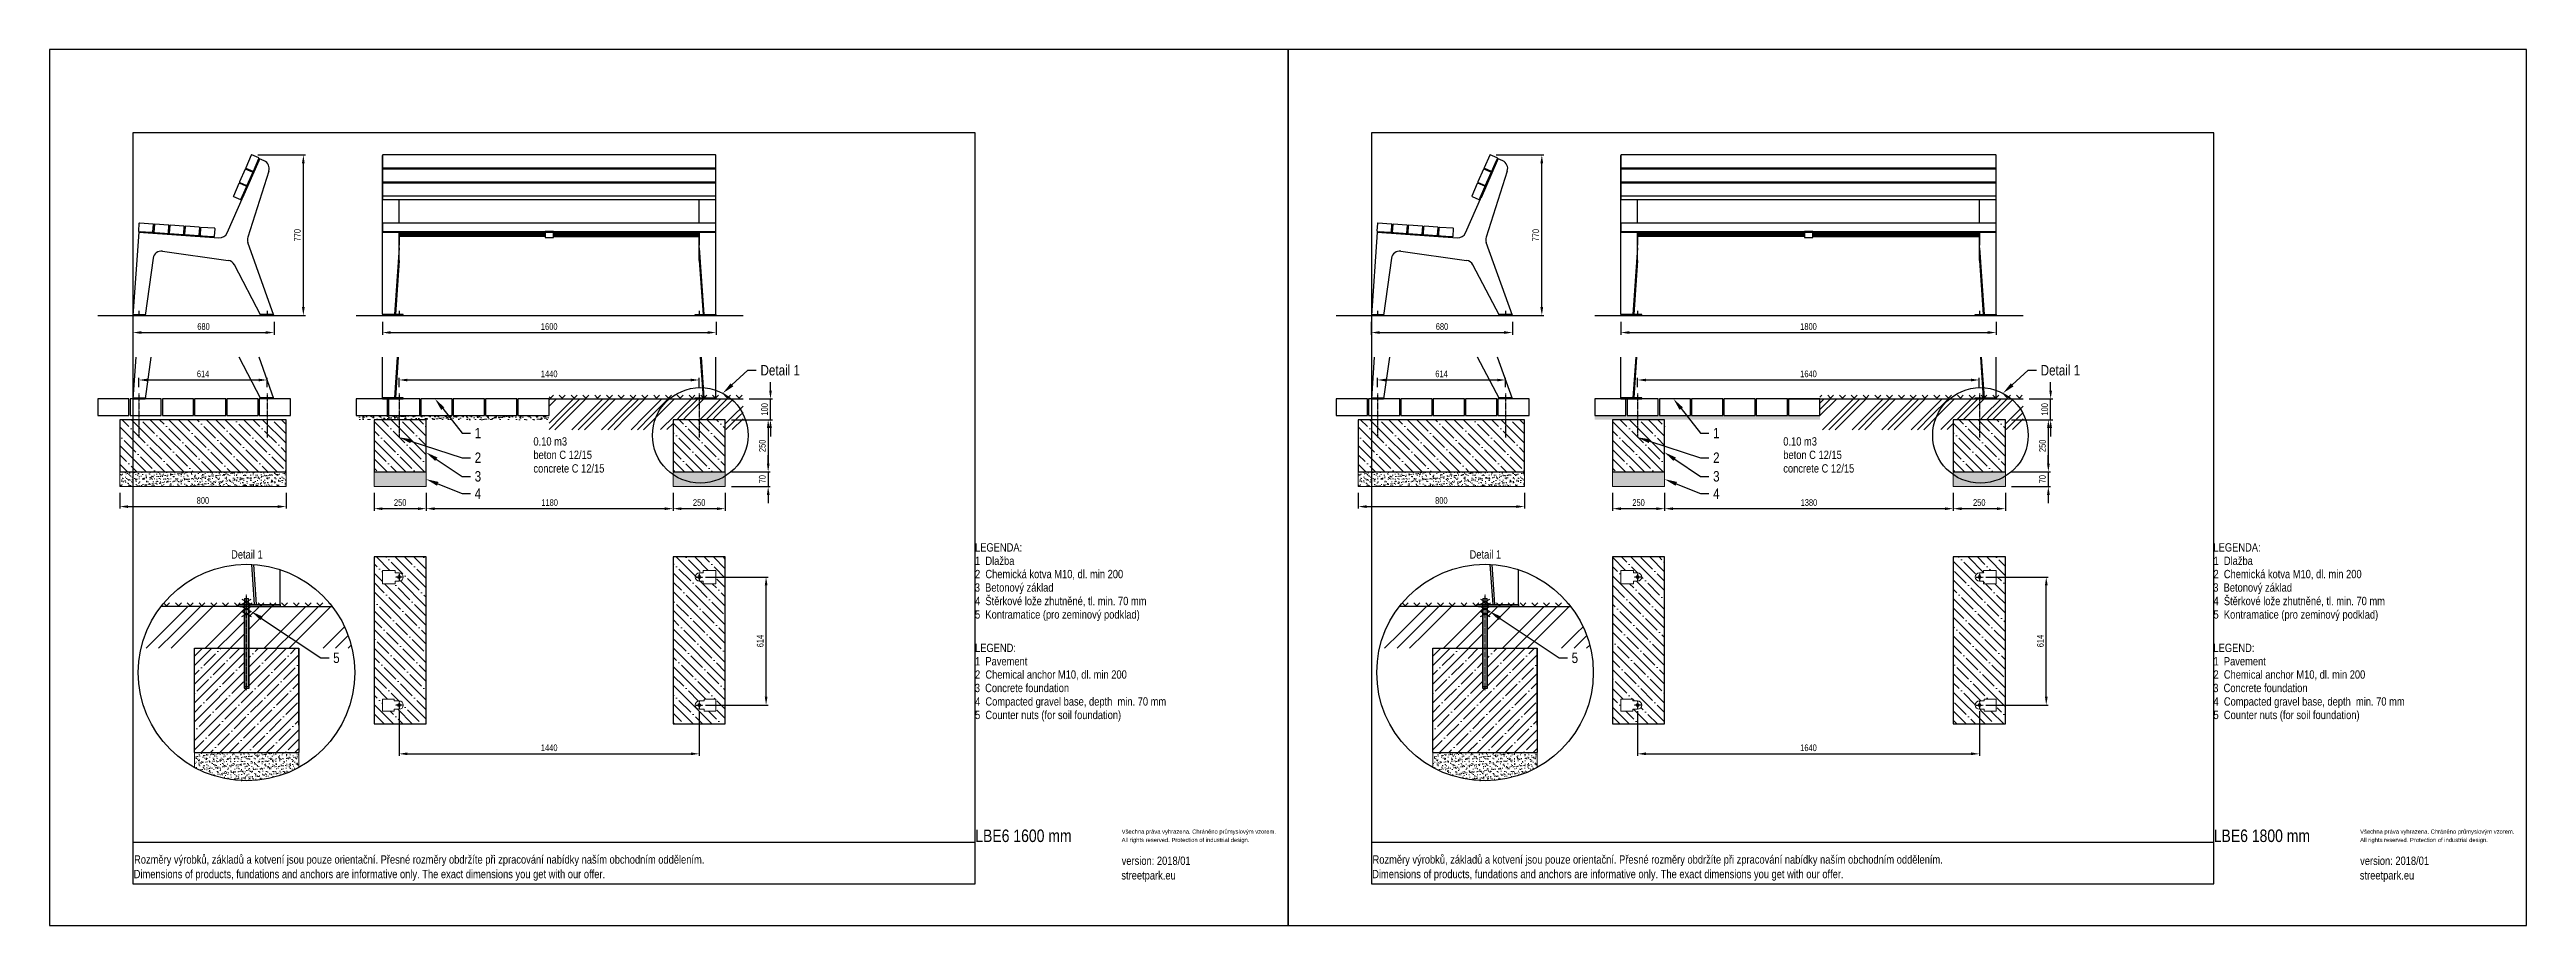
# Model space of a CAD drawing. Header units: millimetres. Extents: x 5064 to 16944, y 3085 to 7285.
import ezdxf
from ezdxf import colors
from ezdxf.entities.mleader import LeaderData, LeaderLine
from ezdxf.lldxf.tags import DXFTag
from ezdxf.math import Vec2, Vec3

# ---------------------------------------------------------------- set-up
doc = ezdxf.new("R2010")
doc.units = ezdxf.units.MM
doc.header["$LTSCALE"] = 0.3
doc.linetypes.add('DashDot', pattern=[15, 9, -3, 0, -3])
doc.layers.add('Nekreslit', color=6, linetype='Continuous', plot=False)
doc.layers.add('SRAFY', color=251, linetype='Continuous', lineweight=13)
doc.styles.add('SEACAD_Arial', font='arial.ttf', dxfattribs={"width": 0.8})
tags = doc.linetypes.add('HIDDEN2', pattern=[4.7625, 3.175, -1.5875]).pattern_tags.tags
tags[6:7] = [DXFTag(74, 4), DXFTag(75, 0), DXFTag(340, '0'), DXFTag(46, 0.0), DXFTag(50, 0.0), DXFTag(44, 0.0), DXFTag(45, 0.0)]
tags[4:5] = [DXFTag(74, 4), DXFTag(75, 0), DXFTag(340, '0'), DXFTag(46, 0.0), DXFTag(50, 0.0), DXFTag(44, 0.0), DXFTag(45, 0.0)]
doc.dimstyles.new('ISO-25', dxfattribs={"dimtxt": 1.6, "dimasz": 2, "dimexe": 0.5, "dimexo": 1.5, "dimtad": 1, "dimdec": 0, "dimtxsty": 'SEACAD_Arial', "dimcen": 2, "dimadec": 0, "dimazin": 0, "dimtfac": 1, "dimtdec": 0, "dimtmove": 0, "dimatfit": 3, "dimfxl": 1, "dimarcsym": 0})
pattern_1 = [(135, (-10.02, 0), (-44.90128, -44.90128), []), (135, (-10.02, 44.9), (-44.90128, -44.90128), [79.375, -15.875, 0, -15.875])]

msp = doc.modelspace()

# ---------------------------------------------------------------- texts
at = {"style": 'SEACAD_Arial', "width": 0.8}
for s, height, p in [('0.10 m3', 40, (7385.23, 5386.23)), ('beton C 12/15', 40, (7385.23, 5321.98)), ('0.10 m3', 40, (13379.89, 5386.23)), ('beton C 12/15', 40, (13379.89, 5321.98)), ('concrete C 12/15', 40, (7385.23, 5256.81)), ('concrete C 12/15', 40, (13379.89, 5256.81)), ('LEGENDA:', 40, (9503.34, 4878.08)), ('LEGENDA:', 40, (15443.34, 4878.08)), ('2  Chemická kotva M10, dl. min 200', 40, (9503.34, 4750.28)), ('1  Dlažba', 40, (9503.34, 4813.82)), ('2  Chemická kotva M10, dl. min 200', 40, (15443.34, 4750.28)), ('1  Dlažba', 40, (15443.34, 4813.82)), ('3  Betonový základ', 40, (9502.15, 4685.77)), ('4  Štěrkové lože zhutněné, tl. min. 70 mm', 40, (9503.34, 4621.06)), ('3  Betonový základ', 40, (15442.15, 4685.77)), ('4  Štěrkové lože zhutněné, tl. min. 70 mm', 40, (15443.34, 4621.06)), ('5  Kontramatice (pro zeminový podklad)', 40, (9503.34, 4556.48)), ('5  Kontramatice (pro zeminový podklad)', 40, (15443.34, 4556.48)), ('LEGEND:', 40, (9503.34, 4396.36)), ('LEGEND:', 40, (15443.34, 4396.36)), ('2  Chemical anchor M10, dl. min 200', 40, (9503.34, 4268.56)), ('1  Pavement', 40, (9503.34, 4332.11)), ('2  Chemical anchor M10, dl. min 200', 40, (15443.34, 4268.56)), ('1  Pavement', 40, (15443.34, 4332.11)), ('3  Concrete foundation', 40, (9502.15, 4204.05)), ('4  Compacted gravel base, depth  min. 70 mm', 40, (9503.34, 4139.34)), ('3  Concrete foundation', 40, (15442.15, 4204.05)), ('4  Compacted gravel base, depth  min. 70 mm', 40, (15443.34, 4139.34)), ('5  Counter nuts (for soil foundation)', 40, (9503.34, 4074.74)), ('5  Counter nuts (for soil foundation)', 40, (15443.34, 4074.74)), ('LBE6 1600 mm ', 60, (9504.41, 3485.28)), ('All rights reserved. Protection of industrial design.', 20, (10206.72, 3485.28)), ('Všechna práva vyhrazena. Chráněno průmyslovým vzorem.', 20, (10206.72, 3525.28)), ('LBE6 1800 mm ', 60, (15444.41, 3485.28)), ('All rights reserved. Protection of industrial design.', 20, (16146.72, 3485.28)), ('Všechna práva vyhrazena. Chráněno průmyslovým vzorem.', 20, (16146.72, 3525.28)), ('Dimensions of products, fundations and anchors are informative only. The exact dimensions you get with our offer.', 39.99821, (5468.22, 3311.74)), ('Rozměry výrobků, základů a kotvení jsou pouze orientační. Přesné rozměry obdržíte při zpracování nabídky naším obchodním oddělením.', 39.99821, (5469.84, 3381.63)), ('streetpark.eu', 39.9999, (10205.11, 3305.59)), ('version: 2018/01', 39.9999, (10206.72, 3375.48)), ('Dimensions of products, fundations and anchors are informative only. The exact dimensions you get with our offer.', 39.99821, (11408.22, 3311.74)), ('Rozměry výrobků, základů a kotvení jsou pouze orientační. Přesné rozměry obdržíte při zpracování nabídky naším obchodním oddělením.', 39.99821, (11409.84, 3381.63)), ('streetpark.eu', 39.9999, (16145.11, 3305.59)), ('version: 2018/01', 39.9999, (16146.72, 3375.48))]:
    msp.add_text(s, height=height, dxfattribs=at).set_placement(p)
at = {"char_height": 40, "attachment_point": 1, "style": 'SEACAD_Arial'}
for insert in [(5935.2, 4884.36), (11875.2, 4884.36)]:
    msp.add_mtext_dynamic_manual_height_columns('Detail 1', width=226.1212, gutter_width=200, heights=[0], dxfattribs=dict(at, insert=insert))

# ---------------------------------------------------------------- blocks, each defined once
blk = doc.blocks.new('*D138')
at = {"color": 0, "lineweight": -2, "transparency": 16777216}
for p, q in [((6741, 5666), (6741, 5711)), ((8180, 5666), (8180, 5711)), ((6781, 5701), (8140, 5701))]:
    blk.add_line(p, q, dxfattribs=at)
at = {"color": 0, "transparency": 16777216}
for points in [[(6781, 5707), (6781, 5694), (6741, 5701)], [(8140, 5707), (8140, 5694), (8180, 5701)]]:
    blk.add_solid(points, dxfattribs=at)
at = {"layer": 'Defpoints', "color": 0, "transparency": 16777216}
for p in [(6741, 5636), (8180, 5701), (8180, 5636)]:
    blk.add_point(p, dxfattribs=at)
at = {"color": 0, "transparency": 16777216, "insert": (7461, 5730), "char_height": 32, "attachment_point": 5, "style": 'SEACAD_Arial'}
blk.add_mtext('1440', dxfattribs=at)
blk = doc.blocks.new('*D136')
at = {"color": 0, "lineweight": -2, "transparency": 16777216}
for p, q in [((8385, 5510), (8521, 5510)), ((8511, 5470), (8511, 5300)), ((8335, 5260), (8521, 5260))]:
    blk.add_line(p, q, dxfattribs=at)
at = {"color": 0, "transparency": 16777216}
for points in [[(8505, 5470), (8518, 5470), (8511, 5510)], [(8505, 5300), (8518, 5300), (8511, 5260)]]:
    blk.add_solid(points, dxfattribs=at)
at = {"layer": 'Defpoints', "color": 0, "transparency": 16777216}
for p in [(8355, 5510), (8305, 5260), (8511, 5260)]:
    blk.add_point(p, dxfattribs=at)
at = {"color": 0, "transparency": 16777216, "insert": (8483, 5385), "char_height": 32, "attachment_point": 5, "rotation": 90, "style": 'SEACAD_Arial'}
blk.add_mtext('250', dxfattribs=at)
blk = doc.blocks.new('*D137')
at = {"color": 0, "lineweight": -2, "transparency": 16777216}
for p, q in [((8335, 5260), (8521, 5260)), ((8511, 5300), (8511, 5340)), ((8511, 5260), (8511, 5190)), ((8335, 5190), (8521, 5190)), ((8511, 5150), (8511, 5110))]:
    blk.add_line(p, q, dxfattribs=at)
at = {"color": 0, "transparency": 16777216}
for points in [[(8505, 5300), (8518, 5300), (8511, 5260)], [(8505, 5150), (8518, 5150), (8511, 5190)]]:
    blk.add_solid(points, dxfattribs=at)
at = {"layer": 'Defpoints', "color": 0, "transparency": 16777216}
for p in [(8305, 5260), (8305, 5190), (8511, 5190)]:
    blk.add_point(p, dxfattribs=at)
at = {"color": 0, "transparency": 16777216, "insert": (8483, 5225), "char_height": 32, "attachment_point": 5, "rotation": 90, "style": 'SEACAD_Arial'}
blk.add_mtext('70', dxfattribs=at)
blk = doc.blocks.new('*D139')
at = {"color": 0, "lineweight": -2, "transparency": 16777216}
for p, q in [((5401, 5160), (5401, 5084)), ((6199, 5160), (6199, 5084)), ((5441, 5094), (6159, 5094))]:
    blk.add_line(p, q, dxfattribs=at)
at = {"color": 0, "transparency": 16777216}
for points in [[(5441, 5100), (5441, 5087), (5401, 5094)], [(6159, 5100), (6159, 5087), (6199, 5094)]]:
    blk.add_solid(points, dxfattribs=at)
at = {"layer": 'Defpoints', "color": 0, "transparency": 16777216}
for p in [(5401, 5190), (6199, 5190), (6199, 5094)]:
    blk.add_point(p, dxfattribs=at)
at = {"color": 0, "transparency": 16777216, "insert": (5800, 5123), "char_height": 32, "attachment_point": 5, "style": 'SEACAD_Arial'}
blk.add_mtext('800', dxfattribs=at)
blk = doc.blocks.new('*D140')
at = {"color": 0, "lineweight": -2, "transparency": 16777216}
for p, q in [((6621, 5160), (6621, 5074)), ((6871, 5160), (6871, 5074)), ((6661, 5084), (6831, 5084))]:
    blk.add_line(p, q, dxfattribs=at)
at = {"color": 0, "transparency": 16777216}
for points in [[(6661, 5090), (6661, 5077), (6621, 5084)], [(6831, 5090), (6831, 5077), (6871, 5084)]]:
    blk.add_solid(points, dxfattribs=at)
at = {"layer": 'Defpoints', "color": 0, "transparency": 16777216}
for p in [(6621, 5190), (6871, 5190), (6871, 5084)]:
    blk.add_point(p, dxfattribs=at)
at = {"color": 0, "transparency": 16777216, "insert": (6746, 5113), "char_height": 32, "attachment_point": 5, "style": 'SEACAD_Arial'}
blk.add_mtext('250', dxfattribs=at)
blk = doc.blocks.new('*D141')
at = {"color": 0, "lineweight": -2, "transparency": 16777216}
for p, q in [((8055, 5160), (8055, 5074)), ((8305, 5160), (8305, 5074)), ((8095, 5084), (8265, 5084))]:
    blk.add_line(p, q, dxfattribs=at)
at = {"color": 0, "transparency": 16777216}
for points in [[(8095, 5090), (8095, 5077), (8055, 5084)], [(8265, 5090), (8265, 5077), (8305, 5084)]]:
    blk.add_solid(points, dxfattribs=at)
at = {"layer": 'Defpoints', "color": 0, "transparency": 16777216}
for p in [(8055, 5190), (8305, 5190), (8305, 5084)]:
    blk.add_point(p, dxfattribs=at)
at = {"color": 0, "transparency": 16777216, "insert": (8180, 5113), "char_height": 32, "attachment_point": 5, "style": 'SEACAD_Arial'}
blk.add_mtext('250', dxfattribs=at)
blk = doc.blocks.new('*D142')
at = {"color": 0, "lineweight": -2, "transparency": 16777216}
for p, q in [((6871, 5160), (6871, 5074)), ((8055, 5160), (8055, 5074)), ((6911, 5084), (8015, 5084))]:
    blk.add_line(p, q, dxfattribs=at)
at = {"color": 0, "transparency": 16777216}
for points in [[(6911, 5090), (6911, 5077), (6871, 5084)], [(8015, 5090), (8015, 5077), (8055, 5084)]]:
    blk.add_solid(points, dxfattribs=at)
at = {"layer": 'Defpoints', "color": 0, "transparency": 16777216}
for p in [(6871, 5190), (8055, 5190), (8055, 5084)]:
    blk.add_point(p, dxfattribs=at)
at = {"color": 0, "transparency": 16777216, "insert": (7463, 5113), "char_height": 32, "attachment_point": 5, "style": 'SEACAD_Arial'}
blk.add_mtext('1180', dxfattribs=at)
blk = doc.blocks.new('*D133')
at = {"color": 0, "lineweight": -2, "transparency": 16777216}
for p, q in [((8420, 5610), (8532, 5610)), ((8522, 5650), (8522, 5690)), ((8522, 5510), (8522, 5610)), ((8335, 5510), (8532, 5510)), ((8522, 5470), (8522, 5430))]:
    blk.add_line(p, q, dxfattribs=at)
at = {"color": 0, "transparency": 16777216}
for points in [[(8516, 5650), (8529, 5650), (8522, 5610)], [(8516, 5470), (8529, 5470), (8522, 5510)]]:
    blk.add_solid(points, dxfattribs=at)
at = {"layer": 'Defpoints', "color": 0, "transparency": 16777216}
for p in [(8390, 5610), (8522, 5610), (8305, 5510)]:
    blk.add_point(p, dxfattribs=at)
at = {"color": 0, "transparency": 16777216, "insert": (8494, 5560), "char_height": 32, "attachment_point": 5, "rotation": 90, "style": 'SEACAD_Arial'}
blk.add_mtext('100', dxfattribs=at)
blk = doc.blocks.new('*D134')
at = {"color": 0, "lineweight": -2, "transparency": 16777216}
for p, q in [((6661, 5980), (6661, 5918)), ((8261, 5980), (8261, 5918)), ((6701, 5928), (8221, 5928))]:
    blk.add_line(p, q, dxfattribs=at)
at = {"color": 0, "transparency": 16777216}
for points in [[(6701, 5935), (6701, 5922), (6661, 5928)], [(8221, 5935), (8221, 5922), (8261, 5928)]]:
    blk.add_solid(points, dxfattribs=at)
at = {"layer": 'Defpoints', "color": 0, "transparency": 16777216}
for p in [(6661, 6010), (8261, 6010), (8261, 5928)]:
    blk.add_point(p, dxfattribs=at)
at = {"color": 0, "transparency": 16777216, "insert": (7461, 5957), "char_height": 32, "attachment_point": 5, "style": 'SEACAD_Arial'}
blk.add_mtext('1600', dxfattribs=at)
blk = doc.blocks.new('*D143')
at = {"color": 0, "lineweight": -2, "transparency": 16777216}
for p, q in [((5493, 5666), (5493, 5711)), ((6108, 5666), (6108, 5711)), ((5533, 5701), (6068, 5701))]:
    blk.add_line(p, q, dxfattribs=at)
at = {"color": 0, "transparency": 16777216}
for points in [[(5533, 5707), (5533, 5694), (5493, 5701)], [(6068, 5707), (6068, 5694), (6108, 5701)]]:
    blk.add_solid(points, dxfattribs=at)
at = {"layer": 'Defpoints', "color": 0, "transparency": 16777216}
for p in [(5493, 5636), (6108, 5701), (6108, 5636)]:
    blk.add_point(p, dxfattribs=at)
at = {"color": 0, "transparency": 16777216, "insert": (5801, 5730), "char_height": 32, "attachment_point": 5, "style": 'SEACAD_Arial'}
blk.add_mtext('614', dxfattribs=at)
blk = doc.blocks.new('*D144')
at = {"color": 0, "lineweight": -2, "transparency": 16777216}
for p, q in [((5464, 5980), (5464, 5918)), ((6141, 5980), (6141, 5918)), ((5504, 5928), (6101, 5928))]:
    blk.add_line(p, q, dxfattribs=at)
at = {"color": 0, "transparency": 16777216}
for points in [[(5504, 5935), (5504, 5922), (5464, 5928)], [(6101, 5935), (6101, 5922), (6141, 5928)]]:
    blk.add_solid(points, dxfattribs=at)
at = {"layer": 'Defpoints', "color": 0, "transparency": 16777216}
for p in [(5464, 6010), (6141, 6010), (6141, 5928)]:
    blk.add_point(p, dxfattribs=at)
at = {"color": 0, "transparency": 16777216, "insert": (5803, 5957), "char_height": 32, "attachment_point": 5, "style": 'SEACAD_Arial'}
blk.add_mtext('680', dxfattribs=at)
blk = doc.blocks.new('*D145')
at = {"color": 0, "lineweight": -2, "transparency": 16777216}
for p, q in [((6063, 6780), (6292, 6780)), ((6282, 6050), (6282, 6740)), ((6171, 6010), (6292, 6010))]:
    blk.add_line(p, q, dxfattribs=at)
at = {"color": 0, "transparency": 16777216}
for points in [[(6275, 6740), (6288, 6740), (6282, 6780)], [(6275, 6050), (6288, 6050), (6282, 6010)]]:
    blk.add_solid(points, dxfattribs=at)
at = {"layer": 'Defpoints', "color": 0, "transparency": 16777216}
for p in [(6033, 6780), (6282, 6780), (6141, 6010)]:
    blk.add_point(p, dxfattribs=at)
at = {"color": 0, "transparency": 16777216, "insert": (6253, 6395), "char_height": 32, "attachment_point": 5, "rotation": 90, "style": 'SEACAD_Arial'}
blk.add_mtext('770', dxfattribs=at)
blk = doc.blocks.new('*D146')
at = {"color": 0, "lineweight": -2, "transparency": 16777216}
for p, q in [((6741, 4112), (6741, 3898)), ((8181, 4112), (8181, 3898)), ((6781, 3908), (8141, 3908))]:
    blk.add_line(p, q, dxfattribs=at)
at = {"color": 0, "transparency": 16777216}
for points in [[(6781, 3915), (6781, 3902), (6741, 3908)], [(8141, 3915), (8141, 3902), (8181, 3908)]]:
    blk.add_solid(points, dxfattribs=at)
at = {"layer": 'Defpoints', "color": 0, "transparency": 16777216}
for p in [(6741, 4142), (8181, 4142), (8181, 3908)]:
    blk.add_point(p, dxfattribs=at)
at = {"color": 0, "transparency": 16777216, "insert": (7461, 3937), "char_height": 32, "attachment_point": 5, "style": 'SEACAD_Arial'}
blk.add_mtext('1440', dxfattribs=at)
blk = doc.blocks.new('*D147')
at = {"color": 0, "lineweight": -2, "transparency": 16777216}
for p, q in [((8211, 4756), (8511, 4756)), ((8501, 4182), (8501, 4716)), ((8211, 4142), (8511, 4142))]:
    blk.add_line(p, q, dxfattribs=at)
at = {"color": 0, "transparency": 16777216}
for points in [[(8495, 4716), (8508, 4716), (8501, 4756)], [(8495, 4182), (8508, 4182), (8501, 4142)]]:
    blk.add_solid(points, dxfattribs=at)
at = {"layer": 'Defpoints', "color": 0, "transparency": 16777216}
for p in [(8181, 4756), (8501, 4756), (8181, 4142)]:
    blk.add_point(p, dxfattribs=at)
at = {"color": 0, "transparency": 16777216, "insert": (8473, 4449), "char_height": 32, "attachment_point": 5, "rotation": 90, "style": 'SEACAD_Arial'}
blk.add_mtext('614', dxfattribs=at)
blk = doc.blocks.new('*D155')
at = {"color": 0, "lineweight": -2, "transparency": 16777216}
for p, q in [((12681, 5666), (12681, 5711)), ((14320, 5666), (14320, 5711)), ((12721, 5701), (14280, 5701))]:
    blk.add_line(p, q, dxfattribs=at)
at = {"color": 0, "transparency": 16777216}
for points in [[(12721, 5707), (12721, 5694), (12681, 5701)], [(14280, 5707), (14280, 5694), (14320, 5701)]]:
    blk.add_solid(points, dxfattribs=at)
at = {"layer": 'Defpoints', "color": 0, "transparency": 16777216}
for p in [(12681, 5636), (14320, 5701), (14320, 5636)]:
    blk.add_point(p, dxfattribs=at)
at = {"color": 0, "transparency": 16777216, "insert": (13501, 5730), "char_height": 32, "attachment_point": 5, "style": 'SEACAD_Arial'}
blk.add_mtext('1640', dxfattribs=at)
blk = doc.blocks.new('*D156')
at = {"color": 0, "lineweight": -2, "transparency": 16777216}
for p, q in [((14525, 5510), (14661, 5510)), ((14651, 5470), (14651, 5300)), ((14475, 5260), (14661, 5260))]:
    blk.add_line(p, q, dxfattribs=at)
at = {"color": 0, "transparency": 16777216}
for points in [[(14645, 5470), (14658, 5470), (14651, 5510)], [(14645, 5300), (14658, 5300), (14651, 5260)]]:
    blk.add_solid(points, dxfattribs=at)
at = {"layer": 'Defpoints', "color": 0, "transparency": 16777216}
for p in [(14495, 5510), (14445, 5260), (14651, 5260)]:
    blk.add_point(p, dxfattribs=at)
at = {"color": 0, "transparency": 16777216, "insert": (14623, 5385), "char_height": 32, "attachment_point": 5, "rotation": 90, "style": 'SEACAD_Arial'}
blk.add_mtext('250', dxfattribs=at)
blk = doc.blocks.new('*D157')
at = {"color": 0, "lineweight": -2, "transparency": 16777216}
for p, q in [((14475, 5260), (14661, 5260)), ((14651, 5300), (14651, 5340)), ((14651, 5260), (14651, 5190)), ((14475, 5190), (14661, 5190)), ((14651, 5150), (14651, 5110))]:
    blk.add_line(p, q, dxfattribs=at)
at = {"color": 0, "transparency": 16777216}
for points in [[(14645, 5300), (14658, 5300), (14651, 5260)], [(14645, 5150), (14658, 5150), (14651, 5190)]]:
    blk.add_solid(points, dxfattribs=at)
at = {"layer": 'Defpoints', "color": 0, "transparency": 16777216}
for p in [(14445, 5260), (14445, 5190), (14651, 5190)]:
    blk.add_point(p, dxfattribs=at)
at = {"color": 0, "transparency": 16777216, "insert": (14623, 5225), "char_height": 32, "attachment_point": 5, "rotation": 90, "style": 'SEACAD_Arial'}
blk.add_mtext('70', dxfattribs=at)
blk = doc.blocks.new('*D158')
at = {"color": 0, "lineweight": -2, "transparency": 16777216}
for p, q in [((11341, 5160), (11341, 5084)), ((12139, 5160), (12139, 5084)), ((11381, 5094), (12099, 5094))]:
    blk.add_line(p, q, dxfattribs=at)
at = {"color": 0, "transparency": 16777216}
for points in [[(11381, 5100), (11381, 5087), (11341, 5094)], [(12099, 5100), (12099, 5087), (12139, 5094)]]:
    blk.add_solid(points, dxfattribs=at)
at = {"layer": 'Defpoints', "color": 0, "transparency": 16777216}
for p in [(11341, 5190), (12139, 5190), (12139, 5094)]:
    blk.add_point(p, dxfattribs=at)
at = {"color": 0, "transparency": 16777216, "insert": (11740, 5123), "char_height": 32, "attachment_point": 5, "style": 'SEACAD_Arial'}
blk.add_mtext('800', dxfattribs=at)
blk = doc.blocks.new('*D159')
at = {"color": 0, "lineweight": -2, "transparency": 16777216}
for p, q in [((12561, 5160), (12561, 5074)), ((12811, 5160), (12811, 5074)), ((12601, 5084), (12771, 5084))]:
    blk.add_line(p, q, dxfattribs=at)
at = {"color": 0, "transparency": 16777216}
for points in [[(12601, 5090), (12601, 5077), (12561, 5084)], [(12771, 5090), (12771, 5077), (12811, 5084)]]:
    blk.add_solid(points, dxfattribs=at)
at = {"layer": 'Defpoints', "color": 0, "transparency": 16777216}
for p in [(12561, 5190), (12811, 5190), (12811, 5084)]:
    blk.add_point(p, dxfattribs=at)
at = {"color": 0, "transparency": 16777216, "insert": (12686, 5113), "char_height": 32, "attachment_point": 5, "style": 'SEACAD_Arial'}
blk.add_mtext('250', dxfattribs=at)
blk = doc.blocks.new('*D160')
at = {"color": 0, "lineweight": -2, "transparency": 16777216}
for p, q in [((14195, 5160), (14195, 5074)), ((14445, 5160), (14445, 5074)), ((14235, 5084), (14405, 5084))]:
    blk.add_line(p, q, dxfattribs=at)
at = {"color": 0, "transparency": 16777216}
for points in [[(14235, 5090), (14235, 5077), (14195, 5084)], [(14405, 5090), (14405, 5077), (14445, 5084)]]:
    blk.add_solid(points, dxfattribs=at)
at = {"layer": 'Defpoints', "color": 0, "transparency": 16777216}
for p in [(14195, 5190), (14445, 5190), (14445, 5084)]:
    blk.add_point(p, dxfattribs=at)
at = {"color": 0, "transparency": 16777216, "insert": (14320, 5113), "char_height": 32, "attachment_point": 5, "style": 'SEACAD_Arial'}
blk.add_mtext('250', dxfattribs=at)
blk = doc.blocks.new('*D161')
at = {"color": 0, "lineweight": -2, "transparency": 16777216}
for p, q in [((12811, 5160), (12811, 5074)), ((14195, 5160), (14195, 5074)), ((12851, 5084), (14155, 5084))]:
    blk.add_line(p, q, dxfattribs=at)
at = {"color": 0, "transparency": 16777216}
for points in [[(12851, 5090), (12851, 5077), (12811, 5084)], [(14155, 5090), (14155, 5077), (14195, 5084)]]:
    blk.add_solid(points, dxfattribs=at)
at = {"layer": 'Defpoints', "color": 0, "transparency": 16777216}
for p in [(12811, 5190), (14195, 5190), (14195, 5084)]:
    blk.add_point(p, dxfattribs=at)
at = {"color": 0, "transparency": 16777216, "insert": (13503, 5113), "char_height": 32, "attachment_point": 5, "style": 'SEACAD_Arial'}
blk.add_mtext('1380', dxfattribs=at)
blk = doc.blocks.new('*D148')
at = {"color": 0, "lineweight": -2, "transparency": 16777216}
for p, q in [((14560, 5610), (14672, 5610)), ((14662, 5650), (14662, 5690)), ((14662, 5510), (14662, 5610)), ((14475, 5510), (14672, 5510)), ((14662, 5470), (14662, 5430))]:
    blk.add_line(p, q, dxfattribs=at)
at = {"color": 0, "transparency": 16777216}
for points in [[(14656, 5650), (14669, 5650), (14662, 5610)], [(14656, 5470), (14669, 5470), (14662, 5510)]]:
    blk.add_solid(points, dxfattribs=at)
at = {"layer": 'Defpoints', "color": 0, "transparency": 16777216}
for p in [(14530, 5610), (14662, 5610), (14445, 5510)]:
    blk.add_point(p, dxfattribs=at)
at = {"color": 0, "transparency": 16777216, "insert": (14634, 5560), "char_height": 32, "attachment_point": 5, "rotation": 90, "style": 'SEACAD_Arial'}
blk.add_mtext('100', dxfattribs=at)
blk = doc.blocks.new('*D149')
at = {"color": 0, "lineweight": -2, "transparency": 16777216}
for p, q in [((12601, 5980), (12601, 5918)), ((14401, 5980), (14401, 5918)), ((12641, 5928), (14361, 5928))]:
    blk.add_line(p, q, dxfattribs=at)
at = {"color": 0, "transparency": 16777216}
for points in [[(12641, 5935), (12641, 5922), (12601, 5928)], [(14361, 5935), (14361, 5922), (14401, 5928)]]:
    blk.add_solid(points, dxfattribs=at)
at = {"layer": 'Defpoints', "color": 0, "transparency": 16777216}
for p in [(12601, 6010), (14401, 6010), (14401, 5928)]:
    blk.add_point(p, dxfattribs=at)
at = {"color": 0, "transparency": 16777216, "insert": (13501, 5957), "char_height": 32, "attachment_point": 5, "style": 'SEACAD_Arial'}
blk.add_mtext('1800', dxfattribs=at)
blk = doc.blocks.new('*D150')
at = {"color": 0, "lineweight": -2, "transparency": 16777216}
for p, q in [((11433, 5666), (11433, 5711)), ((12048, 5666), (12048, 5711)), ((11473, 5701), (12008, 5701))]:
    blk.add_line(p, q, dxfattribs=at)
at = {"color": 0, "transparency": 16777216}
for points in [[(11473, 5707), (11473, 5694), (11433, 5701)], [(12008, 5707), (12008, 5694), (12048, 5701)]]:
    blk.add_solid(points, dxfattribs=at)
at = {"layer": 'Defpoints', "color": 0, "transparency": 16777216}
for p in [(11433, 5636), (12048, 5701), (12048, 5636)]:
    blk.add_point(p, dxfattribs=at)
at = {"color": 0, "transparency": 16777216, "insert": (11741, 5730), "char_height": 32, "attachment_point": 5, "style": 'SEACAD_Arial'}
blk.add_mtext('614', dxfattribs=at)
blk = doc.blocks.new('*D151')
at = {"color": 0, "lineweight": -2, "transparency": 16777216}
for p, q in [((11404, 5980), (11404, 5918)), ((12081, 5980), (12081, 5918)), ((11444, 5928), (12041, 5928))]:
    blk.add_line(p, q, dxfattribs=at)
at = {"color": 0, "transparency": 16777216}
for points in [[(11444, 5935), (11444, 5922), (11404, 5928)], [(12041, 5935), (12041, 5922), (12081, 5928)]]:
    blk.add_solid(points, dxfattribs=at)
at = {"layer": 'Defpoints', "color": 0, "transparency": 16777216}
for p in [(11404, 6010), (12081, 6010), (12081, 5928)]:
    blk.add_point(p, dxfattribs=at)
at = {"color": 0, "transparency": 16777216, "insert": (11743, 5957), "char_height": 32, "attachment_point": 5, "style": 'SEACAD_Arial'}
blk.add_mtext('680', dxfattribs=at)
blk = doc.blocks.new('*D152')
at = {"color": 0, "lineweight": -2, "transparency": 16777216}
for p, q in [((12003, 6780), (12232, 6780)), ((12222, 6050), (12222, 6740)), ((12111, 6010), (12232, 6010))]:
    blk.add_line(p, q, dxfattribs=at)
at = {"color": 0, "transparency": 16777216}
for points in [[(12215, 6740), (12228, 6740), (12222, 6780)], [(12215, 6050), (12228, 6050), (12222, 6010)]]:
    blk.add_solid(points, dxfattribs=at)
at = {"layer": 'Defpoints', "color": 0, "transparency": 16777216}
for p in [(11973, 6780), (12222, 6780), (12081, 6010)]:
    blk.add_point(p, dxfattribs=at)
at = {"color": 0, "transparency": 16777216, "insert": (12193, 6395), "char_height": 32, "attachment_point": 5, "rotation": 90, "style": 'SEACAD_Arial'}
blk.add_mtext('770', dxfattribs=at)
blk = doc.blocks.new('*D153')
at = {"color": 0, "lineweight": -2, "transparency": 16777216}
for p, q in [((12681, 4112), (12681, 3898)), ((14321, 4112), (14321, 3898)), ((12721, 3908), (14281, 3908))]:
    blk.add_line(p, q, dxfattribs=at)
at = {"color": 0, "transparency": 16777216}
for points in [[(12721, 3915), (12721, 3902), (12681, 3908)], [(14281, 3915), (14281, 3902), (14321, 3908)]]:
    blk.add_solid(points, dxfattribs=at)
at = {"layer": 'Defpoints', "color": 0, "transparency": 16777216}
for p in [(12681, 4142), (14321, 4142), (14321, 3908)]:
    blk.add_point(p, dxfattribs=at)
at = {"color": 0, "transparency": 16777216, "insert": (13501, 3937), "char_height": 32, "attachment_point": 5, "style": 'SEACAD_Arial'}
blk.add_mtext('1640', dxfattribs=at)
blk = doc.blocks.new('*D154')
at = {"color": 0, "lineweight": -2, "transparency": 16777216}
for p, q in [((14351, 4756), (14651, 4756)), ((14641, 4182), (14641, 4716)), ((14351, 4142), (14651, 4142))]:
    blk.add_line(p, q, dxfattribs=at)
at = {"color": 0, "transparency": 16777216}
for points in [[(14635, 4716), (14648, 4716), (14641, 4756)], [(14635, 4182), (14648, 4182), (14641, 4142)]]:
    blk.add_solid(points, dxfattribs=at)
at = {"layer": 'Defpoints', "color": 0, "transparency": 16777216}
for p in [(14321, 4756), (14641, 4756), (14321, 4142)]:
    blk.add_point(p, dxfattribs=at)
at = {"color": 0, "transparency": 16777216, "insert": (14613, 4449), "char_height": 32, "attachment_point": 5, "rotation": 90, "style": 'SEACAD_Arial'}
blk.add_mtext('614', dxfattribs=at)

# ---------------------------------------------------------------- dimensions: what is measured, and where the dimension line sits
for base, p1, p2, picture, middle in [((6281.8, 6780), (6140.83, 6010.43), (6033.05, 6780), '*D145', (6252.96, 6395.22)), ((12221.8, 6780), (12080.83, 6010.43), (11973.05, 6780), '*D152', (12192.96, 6395.22)), ((8522.43, 5610.45), (8305.48, 5510.1), (8390.44, 5610.45), '*D133', (8493.59, 5560.27)), ((14662.43, 5610.45), (14445.48, 5510.1), (14530.44, 5610.45), '*D148', (14633.59, 5560.27)), ((8501.39, 4756.04), (8180.92, 4142.04), (8180.94, 4756.04), '*D147', (8472.55, 4449.04)), ((14641.39, 4756.04), (14320.92, 4142.04), (14320.94, 4756.04), '*D154', (14612.55, 4449.04))]:
    dim = msp.add_linear_dim(base=base, p1=p1, p2=p2, angle=90, dimstyle='ISO-25')
    dim.commit()
    dim.dimension.update_dxf_attribs({"geometry": picture, "text_midpoint": middle})
for base, p1, p2, override, picture, middle in [((6140.82, 5928.5), (5464.41, 6010.45), (6140.82, 6010.45), {"dimrnd": 10}, '*D144', (5802.62, 5957.34)), ((12080.82, 5928.5), (11404.41, 6010.45), (12080.82, 6010.45), {"dimrnd": 10}, '*D151', (11742.62, 5957.34)), ((8180.46, 5700.71), (6740.94, 5636.47), (8180.46, 5636.47), {"dimscale": 0, "dimrnd": 10}, '*D138', (7460.7, 5729.55)), ((14320.46, 5700.71), (12680.94, 5636.47), (14320.46, 5636.47), {"dimscale": 0, "dimrnd": 10}, '*D155', (13500.7, 5729.55)), ((6199.49, 5093.79), (5401.45, 5190.09), (6199.49, 5190.09), {"dimscale": 0, "dimrnd": 10, "dimtix": 0, "dimtofl": 1, "dimtmove": 0, "dimatfit": 3}, '*D139', (5800.47, 5122.63)), ((6870.97, 5083.82), (6620.97, 5190.12), (6870.97, 5190.12), {"dimscale": 0, "dimtix": 0, "dimtofl": 1, "dimtmove": 0, "dimatfit": 3}, '*D140', (6745.97, 5112.65)), ((8055.48, 5083.82), (6870.96, 5190.12), (8055.48, 5190.1), {"dimscale": 0, "dimrnd": 10, "dimtix": 0, "dimtofl": 1, "dimtmove": 0, "dimatfit": 3}, '*D142', (7463.22, 5112.65)), ((8305.46, 5083.82), (8055.48, 5190.1), (8305.46, 5190.09), {"dimscale": 0, "dimtix": 0, "dimtofl": 1, "dimtmove": 0, "dimatfit": 3}, '*D141', (8180.47, 5112.65)), ((12139.49, 5093.79), (11341.45, 5190.09), (12139.49, 5190.09), {"dimscale": 0, "dimrnd": 10, "dimtix": 0, "dimtofl": 1, "dimtmove": 0, "dimatfit": 3}, '*D158', (11740.47, 5122.63)), ((12810.97, 5083.82), (12560.97, 5190.12), (12810.97, 5190.12), {"dimscale": 0, "dimtix": 0, "dimtofl": 1, "dimtmove": 0, "dimatfit": 3}, '*D159', (12685.97, 5112.65)), ((14195.48, 5083.82), (12810.96, 5190.12), (14195.48, 5190.1), {"dimscale": 0, "dimrnd": 10, "dimtix": 0, "dimtofl": 1, "dimtmove": 0, "dimatfit": 3}, '*D161', (13503.22, 5112.67)), ((14445.46, 5083.82), (14195.48, 5190.1), (14445.46, 5190.09), {"dimscale": 0, "dimtix": 0, "dimtofl": 1, "dimtmove": 0, "dimatfit": 3}, '*D160', (14320.47, 5112.65)), ((8180.94, 3908.17), (6740.94, 4142.04), (8180.94, 4142.04), {"dimdec": 1}, '*D146', (7460.94, 3937.01))]:
    dim = msp.add_linear_dim(base=base, p1=p1, p2=p2, dimstyle='ISO-25', override=override)
    dim.commit()
    dim.dimension.update_dxf_attribs({"geometry": picture, "text_midpoint": middle})
for base, p1, p2, picture, middle in [((8260.94, 5928.5), (6660.94, 6010.45), (8260.94, 6010.43), '*D134', (7460.94, 5957.34)), ((14400.94, 5928.5), (12600.94, 6010.45), (14400.94, 6010.43), '*D149', (13500.94, 5957.34)), ((14320.92, 3908.17), (12680.94, 4142.04), (14320.92, 4142.04), '*D153', (13500.93, 3937.01))]:
    dim = msp.add_linear_dim(base=base, p1=p1, p2=p2, dimstyle='ISO-25')
    dim.commit()
    dim.dimension.update_dxf_attribs({"geometry": picture, "text_midpoint": middle})
for base, p1, p2, picture, middle in [((6107.79, 5700.71), (5493.43, 5636.45), (6107.79, 5636.45), '*D143', (5800.61, 5700.71)), ((12047.79, 5700.71), (11433.43, 5636.45), (12047.79, 5636.45), '*D150', (11740.61, 5700.71))]:
    dim = msp.add_linear_dim(base=base, p1=p1, p2=p2, dimstyle='ISO-25', override={"dimrnd": 1})
    dim.commit()
    dim.dimension.update_dxf_attribs({"geometry": picture, "text_midpoint": middle, "dimtype": 160})
for base, p1, p2, override, picture, middle in [((8511.43, 5260.11), (8354.99, 5510.1), (8305.46, 5260.11), {"dimscale": 0}, '*D136', (8482.59, 5385.11)), ((14651.43, 5260.11), (14494.99, 5510.1), (14445.46, 5260.11), {"dimscale": 0}, '*D156', (14622.59, 5385.11)), ((8511.43, 5190.1), (8305.46, 5260.11), (8305.45, 5190.1), {"dimscale": 0, "dimtmove": 1}, '*D137', (8482.59, 5225.11)), ((14651.43, 5190.1), (14445.46, 5260.11), (14445.45, 5190.1), {"dimscale": 0, "dimtmove": 1}, '*D157', (14622.59, 5225.11))]:
    dim = msp.add_linear_dim(base=base, p1=p1, p2=p2, angle=90, dimstyle='ISO-25', override=override)
    dim.commit()
    dim.dimension.update_dxf_attribs({"geometry": picture, "text_midpoint": middle})

# ---------------------------------------------------------------- hatches: boundary and pattern name
at = {"layer": 'SRAFY'}
h = msp.add_hatch(dxfattribs=at)
h.set_pattern_fill('GOST_GROUND', color=256, scale=10)
h.set_pattern_definition([(45, (0, 295.79), (141.4214, -9e-15), [200]), (45, (30, 295.79), (141.4214, -9e-15), [200]), (45, (60, 295.79), (141.4214, -9e-15), [200])])
h.paths.add_polyline_path([(8055.44, 5462.78), (7460.44, 5461.61), (7460.45, 5610.45), (8390.45, 5610.44), (8390.45, 5463.03), (8305.48, 5463.03), (8305.48, 5510.1), (8055.44, 5510.1)])
h = msp.add_hatch(dxfattribs=at)
h.set_pattern_fill('TERACO', color=256, scale=20)
h.set_pattern_definition([(45, (0, 295.79), (-28.28427, 28.28427), [20, -20]), (135, (56.57, 295.79), (-28.28427, -28.28427), [20, -20])])
h.paths.add_polyline_path([(7460.45, 5610.45), (7460.45, 5633.48), (8390.45, 5633.48), (8390.45, 5610.46)])
h = msp.add_hatch(dxfattribs=at)
h.set_pattern_fill('TERACO', color=256, scale=20)
h.set_pattern_definition([(45, (6140, 295.79), (-28.28427, 28.28427), [20, -20]), (135, (6196.57, 295.79), (-28.28427, -28.28427), [20, -20])])
h.paths.add_polyline_path([(13555.32, 5610.45), (13555.32, 5633.48), (14530.45, 5633.48), (14530.45, 5610.46)])
h = msp.add_hatch(dxfattribs=at)
h.set_pattern_fill('GOST_GROUND', color=256, scale=10)
h.set_pattern_definition([(45, (6140, 295.79), (141.4214, -9e-15), [200]), (45, (6170, 295.79), (141.4214, -9e-15), [200]), (45, (6200, 295.79), (141.4214, -9e-15), [200])])
h.paths.add_polyline_path([(14195.44, 5462.78), (13555.44, 5461.61), (13555.45, 5610.45), (14530.45, 5610.44), (14530.45, 5463.03), (14445.48, 5463.03), (14445.48, 5510.1), (14195.44, 5510.1)])
h = msp.add_hatch(dxfattribs=at)
h.set_pattern_fill('ANSI35', color=256, scale=10, angle=90)
h.set_pattern_definition([(135, (12, 0), (-44.9013, -44.9013), []), (135, (12, 44.9), (-44.9013, -44.9013), [79.375, -15.875, 0, -15.875])])
edge = h.paths.add_edge_path()
edge.add_line((6199.49, 5510.09), (5476.41, 5510.39))
edge.add_line((5476.41, 5510.39), (5476.41, 5260.09))
edge.add_line((5476.41, 5260.09), (6149.41, 5260.09))
edge.add_line((6149.41, 5260.09), (6149.41, 5260.12))
edge.add_arc((6149.41, 5260.11), 0.01, -89.999946, 89.999808, ccw=False)
edge.add_line((6149.41, 5260.1), (6199.49, 5260.09))
edge.add_line((6199.49, 5260.09), (6199.49, 5510.09))
edge = h.paths.add_edge_path()
edge.add_line((5476.41, 5510.39), (5401.4, 5510.42))
edge.add_line((5401.4, 5510.42), (5401.44, 5260.08))
edge.add_line((5401.44, 5260.08), (5449.41, 5260.1))
edge.add_arc((5449.41, 5260.11), 0.01, -0.000009, 270.000057, ccw=False)
edge.add_line((5449.42, 5260.11), (5449.42, 5260.08))
edge.add_line((5449.42, 5260.08), (5476.41, 5260.09))
edge.add_line((5476.41, 5260.09), (5476.41, 5510.39))
h = msp.add_hatch(dxfattribs=at)
h.set_pattern_fill('AR-SAND', color=256, scale=0.5)
h.set_pattern_definition([(37.5, (0, 295.79), (-0.800016, 24.47066), [0, -19.304, 0, -21.59, 0, -20.6375]), (7.5, (0, 295.79), (22.47616, 35.84126), [0, -10.414, 0, -17.399, 0, -6.6675]), (327.5, (-15.62, 295.79), (39.54962, 0.07186), [0, -6.35, 0, -22.86, 0, -29.845]), (317.5, (-15.62, 295.79), (38.17782, 11.14647), [0, -3.175, 0, -14.986, 0, -17.145])])
h.paths.add_polyline_path([(6535.45, 5530.45), (6535.45, 5510.49), (6565.98, 5510.45), (6685.95, 5510.28), (6685.95, 5530.45)])
h.paths.add_polyline_path([(7460.45, 5510.1), (7460.45, 5530.45), (6685.95, 5530.45), (6685.95, 5510.28), (6815.95, 5510.1)])
h = msp.add_hatch(dxfattribs=at)
h.set_pattern_fill('ANSI35', color=256, scale=10, angle=90)
h.paths.add_polyline_path([(6870.94, 5510.1), (6620.97, 5510.45), (6620.97, 5260.11), (6870.98, 5260.11)])
h = msp.add_hatch(dxfattribs=at)
h.set_pattern_fill('ANSI35', color=256, scale=10, angle=90)
h.set_pattern_definition([(135, (-11, 0), (-44.9013, -44.9013), []), (135, (-11, 44.9), (-44.9013, -44.9013), [79.375, -15.875, 0, -15.875])])
h.paths.add_polyline_path([(8305.44, 5510.1), (8055.45, 5510.1), (8055.46, 5260.12), (8305.47, 5260.11)])
h = msp.add_hatch(dxfattribs=at)
h.set_pattern_fill('ANSI35', color=256, scale=10, angle=90)
h.set_pattern_definition([(135, (5952, 0), (-44.9013, -44.9013), []), (135, (5952, 44.9), (-44.9013, -44.9013), [79.375, -15.875, 0, -15.875])])
edge = h.paths.add_edge_path()
edge.add_line((12139.49, 5510.09), (11416.41, 5510.39))
edge.add_line((11416.41, 5510.39), (11416.41, 5260.09))
edge.add_line((11416.41, 5260.09), (12089.41, 5260.09))
edge.add_line((12089.41, 5260.09), (12089.41, 5260.12))
edge.add_arc((12089.41, 5260.11), 0.01, -89.999946, 89.999808, ccw=False)
edge.add_line((12089.41, 5260.1), (12139.49, 5260.09))
edge.add_line((12139.49, 5260.09), (12139.49, 5510.09))
edge = h.paths.add_edge_path()
edge.add_line((11416.41, 5510.39), (11341.4, 5510.42))
edge.add_line((11341.4, 5510.42), (11341.44, 5260.08))
edge.add_line((11341.44, 5260.08), (11389.41, 5260.1))
edge.add_arc((11389.41, 5260.11), 0.01, -0.000009, 270.000057, ccw=False)
edge.add_line((11389.42, 5260.11), (11389.42, 5260.08))
edge.add_line((11389.42, 5260.08), (11416.41, 5260.09))
edge.add_line((11416.41, 5260.09), (11416.41, 5510.39))
h = msp.add_hatch(dxfattribs=at)
h.set_pattern_fill('AR-SAND', color=256, scale=0.5)
h.set_pattern_definition([(37.5, (5940, 295.79), (-0.800016, 24.47066), [0, -19.304, 0, -21.59, 0, -20.6375]), (7.5, (5940, 295.79), (22.47616, 35.84126), [0, -10.414, 0, -17.399, 0, -6.6675]), (327.5, (5924.38, 295.79), (39.54962, 0.07186), [0, -6.35, 0, -22.86, 0, -29.845]), (317.5, (5924.38, 295.79), (38.17782, 11.14647), [0, -3.175, 0, -14.986, 0, -17.145])])
h.paths.add_polyline_path([(12475.45, 5530.45), (12475.45, 5510.49), (12505.98, 5510.45), (12625.95, 5510.28), (12625.95, 5530.45)])
h.paths.add_polyline_path([(13555.45, 5510.1), (13555.45, 5530.45), (12625.95, 5530.45), (12625.95, 5510.28), (12755.95, 5510.1)])
h = msp.add_hatch(dxfattribs=at)
h.set_pattern_fill('ANSI35', color=256, scale=10, angle=90)
h.set_pattern_definition([(135, (5940, 0), (-44.9013, -44.9013), []), (135, (5940, 44.9), (-44.9013, -44.9013), [79.375, -15.875, 0, -15.875])])
h.paths.add_polyline_path([(12810.94, 5510.1), (12560.97, 5510.45), (12560.97, 5260.11), (12810.98, 5260.11)])
h = msp.add_hatch(dxfattribs=at)
h.set_pattern_fill('ANSI35', color=256, scale=10, angle=90)
h.set_pattern_definition([(135, (6129, 0), (-44.9013, -44.9013), []), (135, (6129, 44.9), (-44.9013, -44.9013), [79.375, -15.875, 0, -15.875])])
h.paths.add_polyline_path([(14445.44, 5510.1), (14195.45, 5510.1), (14195.46, 5260.12), (14445.47, 5260.11)])
h = msp.add_hatch(dxfattribs=at)
h.set_pattern_fill('AR-SAND', color=256, scale=0.5)
h.set_pattern_definition([(37.5, (12, 0), (-0.800016, 24.47066), [0, -19.304, 0, -21.59, 0, -20.6375]), (7.5, (12, 0), (22.47616, 35.84126), [0, -10.414, 0, -17.399, 0, -6.6675]), (327.5, (-3.62, 0), (39.54962, 0.07186), [0, -6.35, 0, -22.86, 0, -29.845]), (317.5, (-3.62, 0), (38.17782, 11.14647), [0, -3.175, 0, -14.986, 0, -17.145])])
h.paths.add_polyline_path([(6199.49, 5190.12), (6199.49, 5260.11), (5401.44, 5260.11), (5401.43, 5190.12)])
h = msp.add_hatch(dxfattribs=at)
h.set_pattern_fill('AR-SAND', color=256, scale=0.5)
h.paths.add_polyline_path([(6870.96, 5260.11), (6620.97, 5260.11), (6620.97, 5190.12), (6870.96, 5190.12)])
h.paths.add_polyline_path([(8055.46, 5260.11), (8305.47, 5260.14), (8305.47, 5190.11), (8055.48, 5190.1)])
h = msp.add_hatch(dxfattribs=at)
h.set_pattern_fill('AR-SAND', color=256, scale=0.5)
h.set_pattern_definition([(37.5, (5952, 0), (-0.800016, 24.47066), [0, -19.304, 0, -21.59, 0, -20.6375]), (7.5, (5952, 0), (22.47616, 35.84126), [0, -10.414, 0, -17.399, 0, -6.6675]), (327.5, (5936.38, 0), (39.54962, 0.07186), [0, -6.35, 0, -22.86, 0, -29.845]), (317.5, (5936.38, 0), (38.17782, 11.14647), [0, -3.175, 0, -14.986, 0, -17.145])])
h.paths.add_polyline_path([(12139.49, 5190.12), (12139.49, 5260.11), (11341.44, 5260.11), (11341.43, 5190.12)])
h = msp.add_hatch(dxfattribs=at)
h.set_pattern_fill('AR-SAND', color=256, scale=0.5)
h.paths.add_polyline_path([(14445.45, 5240.33, -0.29708895), (14195.46, 5246.83), (14195.46, 5190.1), (14445.45, 5190.1)])
h.paths.add_polyline_path([(14445.45, 5260.11), (14195.46, 5260.11), (14195.46, 5246.83, 0.29708895), (14445.45, 5240.33)])
h.paths.add_polyline_path([(12810.96, 5260.11), (12560.97, 5260.11), (12560.97, 5190.12), (12810.96, 5190.12)])
at = {"layer": 'SRAFY', "lineweight": 15}
h = msp.add_hatch(dxfattribs=at)
h.set_pattern_fill('ANSI35', color=256, scale=10, angle=90)
h.set_pattern_definition(pattern_1)
h.paths.add_polyline_path([(6870.97, 4852.04), (6620.97, 4852.04), (6620.97, 4052.04), (6870.97, 4052.04)])
edge = h.paths.add_edge_path(flags=16)
edge.add_line((6740.94, 4736.04), (6721.94, 4736.04))
edge.add_line((6721.94, 4736.04), (6721.94, 4724.04))
edge.add_line((6721.94, 4724.04), (6660.94, 4724.04))
edge.add_line((6660.94, 4724.04), (6660.94, 4788.04))
edge.add_line((6660.94, 4788.04), (6721.94, 4788.04))
edge.add_line((6721.94, 4788.04), (6721.94, 4776.04))
edge.add_line((6721.94, 4776.04), (6740.94, 4776.04))
edge.add_arc((6740.94, 4756.04), 20, -90, 90, ccw=False)
edge = h.paths.add_edge_path(flags=16)
edge.add_line((6717.94, 4170.54), (6717.94, 4162.04))
edge.add_line((6717.94, 4162.04), (6740.94, 4162.04))
edge.add_arc((6740.94, 4142.04), 20, -90, 90, ccw=False)
edge.add_line((6740.94, 4122.04), (6717.94, 4122.04))
edge.add_line((6717.94, 4122.04), (6717.94, 4113.54))
edge.add_line((6717.94, 4113.54), (6660.94, 4113.54))
edge.add_line((6660.94, 4113.54), (6660.94, 4170.54))
edge.add_line((6660.94, 4170.54), (6717.94, 4170.54))
h = msp.add_hatch(dxfattribs=at)
h.set_pattern_fill('ANSI35', color=256, scale=10, angle=90)
h.set_pattern_definition(pattern_1)
h.paths.add_polyline_path([(8055.46, 4852.04), (8305.46, 4852.04), (8305.46, 4052.04), (8055.46, 4052.04)])
edge = h.paths.add_edge_path(flags=16)
edge.add_line((8185.48, 4736.04), (8204.48, 4736.04))
edge.add_line((8204.48, 4736.04), (8204.48, 4724.04))
edge.add_line((8204.48, 4724.04), (8265.48, 4724.04))
edge.add_line((8265.48, 4724.04), (8265.48, 4788.04))
edge.add_line((8265.48, 4788.04), (8204.48, 4788.04))
edge.add_line((8204.48, 4788.04), (8204.48, 4776.04))
edge.add_line((8204.48, 4776.04), (8185.48, 4776.04))
edge.add_arc((8185.48, 4756.04), 20, 450, 630)
edge = h.paths.add_edge_path(flags=16)
edge.add_line((8208.48, 4170.54), (8208.48, 4162.04))
edge.add_line((8208.48, 4162.04), (8185.48, 4162.04))
edge.add_arc((8185.48, 4142.04), 20, 450, 630)
edge.add_line((8185.48, 4122.04), (8208.48, 4122.04))
edge.add_line((8208.48, 4122.04), (8208.48, 4113.54))
edge.add_line((8208.48, 4113.54), (8265.48, 4113.54))
edge.add_line((8265.48, 4113.54), (8265.48, 4170.54))
edge.add_line((8265.48, 4170.54), (8208.48, 4170.54))
h = msp.add_hatch(dxfattribs=at)
h.set_pattern_fill('ANSI35', color=256, scale=10, angle=90)
h.set_pattern_definition(pattern_1)
h.paths.add_polyline_path([(12810.97, 4852.04), (12560.97, 4852.04), (12560.97, 4052.04), (12810.97, 4052.04)])
edge = h.paths.add_edge_path(flags=16)
edge.add_line((12680.94, 4736.04), (12661.94, 4736.04))
edge.add_line((12661.94, 4736.04), (12661.94, 4724.04))
edge.add_line((12661.94, 4724.04), (12600.94, 4724.04))
edge.add_line((12600.94, 4724.04), (12600.94, 4788.04))
edge.add_line((12600.94, 4788.04), (12661.94, 4788.04))
edge.add_line((12661.94, 4788.04), (12661.94, 4776.04))
edge.add_line((12661.94, 4776.04), (12680.94, 4776.04))
edge.add_arc((12680.94, 4756.04), 20, -90, 90, ccw=False)
edge = h.paths.add_edge_path(flags=16)
edge.add_line((12657.94, 4170.54), (12657.94, 4162.04))
edge.add_line((12657.94, 4162.04), (12680.94, 4162.04))
edge.add_arc((12680.94, 4142.04), 20, -90, 90, ccw=False)
edge.add_line((12680.94, 4122.04), (12657.94, 4122.04))
edge.add_line((12657.94, 4122.04), (12657.94, 4113.54))
edge.add_line((12657.94, 4113.54), (12600.94, 4113.54))
edge.add_line((12600.94, 4113.54), (12600.94, 4170.54))
edge.add_line((12600.94, 4170.54), (12657.94, 4170.54))
h = msp.add_hatch(dxfattribs=at)
h.set_pattern_fill('ANSI35', color=256, scale=10, angle=90)
h.set_pattern_definition(pattern_1)
h.paths.add_polyline_path([(14195.48, 4852.04), (14445.48, 4852.04), (14445.48, 4052.04), (14195.48, 4052.04)])
edge = h.paths.add_edge_path(flags=16)
edge.add_line((14325.5, 4736.04), (14344.5, 4736.04))
edge.add_line((14344.5, 4736.04), (14344.5, 4724.04))
edge.add_line((14344.5, 4724.04), (14405.5, 4724.04))
edge.add_line((14405.5, 4724.04), (14405.5, 4788.04))
edge.add_line((14405.5, 4788.04), (14344.5, 4788.04))
edge.add_line((14344.5, 4788.04), (14344.5, 4776.04))
edge.add_line((14344.5, 4776.04), (14325.5, 4776.04))
edge.add_arc((14325.5, 4756.04), 20, 450, 630)
edge = h.paths.add_edge_path(flags=16)
edge.add_line((14348.5, 4170.54), (14348.5, 4162.04))
edge.add_line((14348.5, 4162.04), (14325.5, 4162.04))
edge.add_arc((14325.5, 4142.04), 20, 450, 630)
edge.add_line((14325.5, 4122.04), (14348.5, 4122.04))
edge.add_line((14348.5, 4122.04), (14348.5, 4113.54))
edge.add_line((14348.5, 4113.54), (14405.5, 4113.54))
edge.add_line((14405.5, 4113.54), (14405.5, 4170.54))
edge.add_line((14405.5, 4170.54), (14348.5, 4170.54))
at = {"layer": 'SRAFY'}
h = msp.add_hatch(dxfattribs=at)
h.set_pattern_fill('TERACO', color=256, scale=20)
h.set_pattern_definition([(45, (-2237.18, -699.72), (-28.28427, 28.28427), [20, -20]), (135, (-2180.613, -699.72), (-28.28427, -28.28427), [20, -20])])
h.paths.add_polyline_path([(5607.59, 4614.94), (5607.59, 4637.97), (6411.21, 4637.97), (6411.21, 4614.95)])
h = msp.add_hatch(dxfattribs=at)
h.set_pattern_fill('TERACO', color=256, scale=20)
h.set_pattern_definition([(45, (3702.82, -699.72), (-28.28427, 28.28427), [20, -20]), (135, (3759.387, -699.72), (-28.28427, -28.28427), [20, -20])])
h.paths.add_polyline_path([(11547.59, 4614.94), (11547.59, 4637.97), (12351.21, 4637.97), (12351.21, 4614.95)])
h = msp.add_hatch(dxfattribs=at)
h.set_pattern_fill('GOST_GROUND', color=256, scale=20)
h.set_pattern_definition([(45, (-1469.58, 245.79), (282.8427, -2e-14), [400]), (45, (-1409.58, 245.79), (282.8427, -2e-14), [400]), (45, (-1349.58, 245.79), (282.8427, -2e-14), [400])])
h.paths.add_polyline_path([(5999.4, 4614.96), (5977.4, 4614.95), (5598.46, 4614.97, 0.10797522), (5503.62, 4414.67), (5759.4, 4414.67), (5999.4, 4414.67)])
h.paths.add_polyline_path([(6420.34, 4614.97), (6041.4, 4614.97), (6019.4, 4614.96), (6019.4, 4414.67), (6259.4, 4414.67), (6515.18, 4414.67, 0.10797522)])
h = msp.add_hatch(dxfattribs=at)
h.set_pattern_fill('GOST_GROUND', color=256, scale=20)
h.set_pattern_definition([(45, (4470.42, 245.79), (282.8427, -2e-14), [400]), (45, (4530.42, 245.79), (282.8427, -2e-14), [400]), (45, (4590.42, 245.79), (282.8427, -2e-14), [400])])
h.paths.add_polyline_path([(11939.4, 4614.96), (11917.4, 4614.95), (11538.46, 4614.97, 0.10797522), (11443.62, 4414.67), (11699.4, 4414.67), (11939.4, 4414.67)])
h.paths.add_polyline_path([(12360.34, 4614.97), (11981.4, 4614.97), (11959.4, 4614.96), (11959.4, 4414.67), (12199.4, 4414.67), (12455.18, 4414.67, 0.10797522)])
h = msp.add_hatch(dxfattribs=at)
h.set_pattern_fill('ANSI35', color=256, scale=10, angle=0.000009)
h.set_pattern_definition([(45, (-1469.58, 245.79), (-44.9013, 44.90127), []), (45, (-1424.68, 245.79), (-44.9013, 44.90127), [79.375, -15.875, 0, -15.875])])
h.paths.add_polyline_path([(6259.4, 4414.67), (6019.4, 4414.67), (6019.4, 4223.67), (5999.4, 4223.67), (5999.4, 4414.67), (5759.4, 4414.67), (5759.4, 3914.67), (6259.4, 3914.67)])
h = msp.add_hatch(dxfattribs=at)
h.set_pattern_fill('ANSI35', color=256, scale=10, angle=0.000009)
h.set_pattern_definition([(45, (4470.42, 245.79), (-44.9013, 44.90127), []), (45, (4515.32, 245.79), (-44.9013, 44.90127), [79.375, -15.875, 0, -15.875])])
h.paths.add_polyline_path([(12199.4, 4414.67), (11959.4, 4414.67), (11959.4, 4223.67), (11939.4, 4223.67), (11939.4, 4414.67), (11699.4, 4414.67), (11699.4, 3914.67), (12199.4, 3914.67)])
h = msp.add_hatch(dxfattribs=at)
h.set_pattern_fill('AR-SAND', color=256, scale=0.5, angle=0.000009)
h.set_pattern_definition([(37.5, (-1469.582, 245.79), (-0.80002, 24.47066), [0, -19.304, 0, -21.59, 0, -20.6375]), (7.5, (-1469.582, 245.79), (22.47616, 35.84126), [0, -10.414, 0, -17.399, 0, -6.6675]), (327.5, (-1485.203, 245.79), (39.54962, 0.071866), [0, -6.35, 0, -22.86, 0, -29.845]), (317.5, (-1485.203, 245.79), (38.17782, 11.14647), [0, -3.175, 0, -14.986, 0, -17.145])])
h.paths.add_polyline_path([(5759.4, 3914.67), (5759.4, 3842.84, 0.25665895), (6259.4, 3842.84), (6259.4, 3914.67)])
h = msp.add_hatch(dxfattribs=at)
h.set_pattern_fill('AR-SAND', color=256, scale=0.5, angle=0.000009)
h.set_pattern_definition([(37.5, (4470.418, 245.79), (-0.80002, 24.47066), [0, -19.304, 0, -21.59, 0, -20.6375]), (7.5, (4470.418, 245.79), (22.47616, 35.84126), [0, -10.414, 0, -17.399, 0, -6.6675]), (327.5, (4454.797, 245.79), (39.54962, 0.071866), [0, -6.35, 0, -22.86, 0, -29.845]), (317.5, (4454.797, 245.79), (38.17782, 11.14647), [0, -3.175, 0, -14.986, 0, -17.145])])
h.paths.add_polyline_path([(11699.4, 3914.67), (11699.4, 3842.84, 0.25665895), (12199.4, 3842.84), (12199.4, 3914.67)])

# ---------------------------------------------------------------- linework, layer by layer
for p, q in [((6660.94, 6015.86), (6660.94, 6777.97)), ((8260.94, 6010.43), (8260.94, 6772.53)), ((12600.94, 6015.86), (12600.94, 6777.97)), ((14400.94, 6010.43), (14400.94, 6772.53)), ((5916.47, 6406.34), (6072.26, 6761.27)), ((6116.3, 6702.8), (6015.21, 6386.02)), ((6094.27, 6751.59), (6072.24, 6761.26)), ((8258.94, 6717.08), (6662.94, 6717.08)), ((11856.47, 6406.34), (12012.26, 6761.27)), ((12056.3, 6702.8), (11955.21, 6386.02)), ((12034.27, 6751.59), (12012.24, 6761.26)), ((14398.94, 6717.08), (12602.94, 6717.08)), ((8258.94, 6649.49), (6662.94, 6649.49)), ((8258.94, 6581.89), (6662.94, 6581.89)), ((6740.94, 6453.36), (6740.94, 6565.71)), ((8180.94, 6453.36), (8180.94, 6565.71)), ((14398.94, 6649.49), (12602.94, 6649.49)), ((14398.94, 6581.89), (12602.94, 6581.89)), ((12680.94, 6453.36), (12680.94, 6565.71)), ((14320.94, 6453.36), (14320.94, 6565.71)), ((5492.37, 6409.47), (5464.41, 6010.45)), ((5492.37, 6409.47), (5877.04, 6382.52)), ((5606.19, 6318.5), (5920.97, 6274.22)), ((6140.83, 6010.43), (6015.65, 6360.38)), ((6660.94, 6409.47), (6740.94, 6409.47)), ((6740.94, 6335.24), (6718.58, 6015.43)), ((6740.94, 6413.46), (6780.94, 6413.46)), ((6740.94, 6413.46), (6740.94, 6347.11)), ((6740.94, 6369.47), (6740.94, 6409.47)), ((6740.94, 6274.21), (6740.94, 6409.47)), ((6740.94, 6408.55), (7440.94, 6408.55)), ((6740.94, 6403.24), (7440.94, 6403.24)), ((6740.94, 6397.92), (7440.94, 6397.92)), ((6740.94, 6392.63), (7440.94, 6392.63)), ((7440.94, 6388.15), (6740.94, 6388.15)), ((6740.94, 6311.43), (6740.94, 6351.43)), ((8180.94, 6408.55), (7480.94, 6408.55)), ((8180.94, 6403.24), (7480.94, 6403.24)), ((8180.94, 6397.92), (7480.94, 6397.92)), ((8180.94, 6392.63), (7480.94, 6392.63)), ((7480.94, 6388.15), (8180.94, 6388.15)), ((8180.94, 6413.46), (8180.94, 6347.11)), ((8180.94, 6274.21), (8180.94, 6409.47)), ((8180.94, 6409.47), (8260.94, 6409.47)), ((8180.94, 6335.24), (8203.31, 6015.43)), ((11432.37, 6409.47), (11404.41, 6010.45)), ((11432.37, 6409.47), (11817.04, 6382.52)), ((11546.19, 6318.5), (11860.97, 6274.22)), ((12080.83, 6010.43), (11955.65, 6360.38)), ((12600.94, 6409.47), (12680.94, 6409.47)), ((12680.94, 6335.24), (12658.58, 6015.43)), ((12680.94, 6413.46), (12720.94, 6413.46)), ((12680.94, 6413.46), (12680.94, 6347.11)), ((12680.94, 6369.47), (12680.94, 6409.47)), ((12680.94, 6274.21), (12680.94, 6409.47)), ((12680.94, 6408.55), (13480.94, 6408.55)), ((12680.94, 6403.24), (13480.94, 6403.24)), ((12680.94, 6397.92), (13480.94, 6397.92)), ((12680.94, 6392.63), (13480.94, 6392.63)), ((13480.94, 6388.15), (12680.94, 6388.15)), ((12680.94, 6311.43), (12680.94, 6351.43)), ((14320.94, 6408.55), (13520.94, 6408.55)), ((14320.94, 6403.24), (13520.94, 6403.24)), ((14320.94, 6397.92), (13520.94, 6397.92)), ((14320.94, 6392.63), (13520.94, 6392.63)), ((13520.94, 6388.15), (14320.94, 6388.15)), ((14320.94, 6413.46), (14320.94, 6347.11)), ((14320.94, 6274.21), (14320.94, 6409.47)), ((14320.94, 6409.47), (14400.94, 6409.47)), ((14320.94, 6335.24), (14343.31, 6015.43)), ((5561.01, 6284.46), (5522.46, 6010.45)), ((6078.18, 6010.43), (5950.82, 6253.19)), ((6740.94, 6274.21), (6723.04, 6015.43)), ((8180.94, 6274.21), (8198.84, 6015.43)), ((11501.01, 6284.46), (11462.46, 6010.45)), ((12018.18, 6010.43), (11890.82, 6253.19)), ((12680.94, 6274.21), (12663.04, 6015.43)), ((14320.94, 6274.21), (14338.84, 6015.43)), ((5464.41, 6010.45), (5522.46, 6010.45)), ((5464.76, 6015.45), (5523.16, 6015.45)), ((6139.04, 6015.43), (6075.55, 6015.43)), ((6140.83, 6010.43), (6078.18, 6010.43)), ((11404.41, 6010.45), (11462.46, 6010.45)), ((11404.76, 6015.45), (11463.16, 6015.45)), ((12079.04, 6015.43), (12015.55, 6015.43)), ((12080.83, 6010.43), (12018.18, 6010.43)), ((5478.42, 5810.45), (5464.41, 5610.45)), ((5550.59, 5810.45), (5522.46, 5610.45)), ((6078.18, 5610.43), (5973.24, 5810.45)), ((6140.83, 5610.43), (6069.28, 5810.45)), ((6660.94, 5615.45), (6660.94, 5810.45)), ((6732.21, 5810.45), (6718.58, 5615.45)), ((6736.53, 5810.45), (6723.04, 5615.45)), ((8185.35, 5810.45), (8198.84, 5615.45)), ((8189.67, 5810.45), (8203.31, 5615.45)), ((8260.94, 5615.45), (8260.94, 5810.45)), ((11418.42, 5810.45), (11404.41, 5610.45)), ((11490.59, 5810.45), (11462.46, 5610.45)), ((12018.18, 5610.43), (11913.24, 5810.45)), ((12080.83, 5610.43), (12009.28, 5810.45)), ((12600.94, 5615.45), (12600.94, 5810.45)), ((12672.21, 5810.45), (12658.58, 5615.45)), ((12676.53, 5810.45), (12663.04, 5615.45)), ((14325.35, 5810.45), (14338.84, 5615.45)), ((14329.67, 5810.45), (14343.31, 5615.45)), ((14400.94, 5615.45), (14400.94, 5810.45)), ((5464.41, 5610.45), (5522.46, 5610.45)), ((5464.76, 5615.45), (5523.16, 5615.45)), ((6139.04, 5615.43), (6075.55, 5615.43)), ((6140.83, 5610.43), (6078.18, 5610.43)), ((7460.45, 5610.45), (8390.45, 5610.44)), ((11404.41, 5610.45), (11462.46, 5610.45)), ((11404.76, 5615.45), (11463.16, 5615.45)), ((12079.04, 5615.43), (12015.55, 5615.43)), ((12080.83, 5610.43), (12018.18, 5610.43)), ((13400.45, 5610.45), (14530.45, 5610.44)), ((5295.45, 5530.45), (5437.39, 5530.45)), ((11235.45, 5530.45), (11377.39, 5530.45)), ((6033.07, 4816.35), (6046.31, 4624.97)), ((6041.88, 4815.87), (6055.23, 4624.97)), ((6170.51, 4624.97), (6170.51, 4791.26)), ((11973.07, 4816.35), (11986.31, 4624.97)), ((11981.88, 4815.87), (11995.23, 4624.97)), ((12110.51, 4624.97), (12110.51, 4791.26)), ((5986.9, 4649.3), (6031.9, 4625.3)), ((5986.9, 4625.3), (6031.9, 4649.3)), ((6001, 4652.97), (6017.8, 4652.97)), ((11926.9, 4649.3), (11971.9, 4625.3)), ((11926.9, 4625.3), (11971.9, 4649.3)), ((11941, 4652.97), (11957.8, 4652.97)), ((5977.42, 4614.97), (5598.46, 4614.97)), ((5977.42, 4614.97), (6420.34, 4614.97)), ((5986.9, 4614.97), (6031.9, 4590.97)), ((5986.9, 4590.97), (6031.9, 4614.97)), ((5986.9, 4590.97), (6031.9, 4566.97)), ((5986.9, 4566.97), (6031.9, 4590.97)), ((6041.4, 4614.97), (6420.34, 4614.97)), ((11917.42, 4614.97), (11538.46, 4614.97)), ((11917.42, 4614.97), (12360.34, 4614.97)), ((11926.9, 4614.97), (11971.9, 4590.97)), ((11926.9, 4590.97), (11971.9, 4614.97)), ((11926.9, 4590.97), (11971.9, 4566.97)), ((11926.9, 4566.97), (11971.9, 4590.97)), ((11981.4, 4614.97), (12360.34, 4614.97))]:
    msp.add_line(p, q)
at = {"color": 7, "linetype": 'Continuous'}
for p, q in [((5295.45, 6010.45), (6247.45, 6010.45)), ((6535.45, 6010.45), (8390.45, 6010.45)), ((11235.45, 6010.45), (12187.45, 6010.45)), ((12475.45, 6010.45), (14530.45, 6010.45)), ((5445.45, 5610.45), (5295.45, 5610.45)), ((5295.45, 5610.45), (5295.45, 5530.45)), ((5445.45, 5530.45), (5445.45, 5610.45)), ((5600.45, 5610.45), (5450.45, 5610.45)), ((5450.45, 5610.45), (5450.45, 5530.45)), ((5600.45, 5530.45), (5600.45, 5610.45)), ((5755.45, 5610.45), (5605.45, 5610.45)), ((5605.45, 5610.45), (5605.45, 5530.45)), ((5755.45, 5530.45), (5755.45, 5610.45)), ((5910.45, 5610.45), (5760.45, 5610.45)), ((5760.45, 5610.45), (5760.45, 5530.45)), ((5910.45, 5530.45), (5910.45, 5610.45)), ((6065.45, 5610.45), (5915.45, 5610.45)), ((5915.45, 5610.45), (5915.45, 5530.45)), ((6065.45, 5530.45), (6065.45, 5610.45)), ((6220.45, 5610.45), (6070.45, 5610.45)), ((6070.45, 5610.45), (6070.45, 5530.45)), ((6220.45, 5530.45), (6220.45, 5610.45)), ((6685.45, 5610.45), (6535.45, 5610.45)), ((6535.45, 5610.45), (6535.45, 5530.45)), ((6685.45, 5530.45), (6685.45, 5610.45)), ((6840.45, 5610.45), (6690.45, 5610.45)), ((6690.45, 5610.45), (6690.45, 5530.45)), ((6840.45, 5530.45), (6840.45, 5610.45)), ((6995.45, 5610.45), (6845.45, 5610.45)), ((6845.45, 5610.45), (6845.45, 5530.45)), ((6995.45, 5530.45), (6995.45, 5610.45)), ((7150.45, 5610.45), (7000.45, 5610.45)), ((7000.45, 5610.45), (7000.45, 5530.45)), ((7150.45, 5530.45), (7150.45, 5610.45)), ((7305.45, 5610.45), (7155.45, 5610.45)), ((7155.45, 5610.45), (7155.45, 5530.45)), ((7305.45, 5530.45), (7305.45, 5610.45)), ((7460.45, 5610.45), (7310.45, 5610.45)), ((7310.45, 5610.45), (7310.45, 5530.45)), ((7460.45, 5530.45), (7460.45, 5610.45)), ((11385.45, 5610.45), (11235.45, 5610.45)), ((11235.45, 5610.45), (11235.45, 5530.45)), ((11385.45, 5530.45), (11385.45, 5610.45)), ((11540.45, 5610.45), (11390.45, 5610.45)), ((11390.45, 5610.45), (11390.45, 5530.45)), ((11540.45, 5530.45), (11540.45, 5610.45)), ((11695.45, 5610.45), (11545.45, 5610.45)), ((11545.45, 5610.45), (11545.45, 5530.45)), ((11695.45, 5530.45), (11695.45, 5610.45)), ((11850.45, 5610.45), (11700.45, 5610.45)), ((11700.45, 5610.45), (11700.45, 5530.45)), ((11850.45, 5530.45), (11850.45, 5610.45)), ((12005.45, 5610.45), (11855.45, 5610.45)), ((11855.45, 5610.45), (11855.45, 5530.45)), ((12005.45, 5530.45), (12005.45, 5610.45)), ((12160.45, 5610.45), (12010.45, 5610.45)), ((12010.45, 5610.45), (12010.45, 5530.45)), ((12160.45, 5530.45), (12160.45, 5610.45)), ((12625.45, 5610.45), (12475.45, 5610.45)), ((12475.45, 5610.45), (12475.45, 5530.45)), ((12625.45, 5530.45), (12625.45, 5610.45)), ((12780.45, 5610.45), (12630.45, 5610.45)), ((12630.45, 5610.45), (12630.45, 5530.45)), ((12780.45, 5530.45), (12780.45, 5610.45)), ((12935.45, 5610.45), (12785.45, 5610.45)), ((12785.45, 5610.45), (12785.45, 5530.45)), ((12935.45, 5530.45), (12935.45, 5610.45)), ((13090.45, 5610.45), (12940.45, 5610.45)), ((12940.45, 5610.45), (12940.45, 5530.45)), ((13090.45, 5530.45), (13090.45, 5610.45)), ((13245.45, 5610.45), (13095.45, 5610.45)), ((13095.45, 5610.45), (13095.45, 5530.45)), ((13245.45, 5530.45), (13245.45, 5610.45)), ((13400.45, 5610.45), (13250.45, 5610.45)), ((13250.45, 5610.45), (13250.45, 5530.45)), ((13400.45, 5530.45), (13400.45, 5610.45)), ((13555.45, 5610.45), (13405.45, 5610.45)), ((13405.45, 5610.45), (13405.45, 5530.45)), ((13555.45, 5530.45), (13555.45, 5610.45)), ((5295.45, 5530.45), (5445.45, 5530.45)), ((5450.45, 5530.45), (5600.45, 5530.45)), ((5605.45, 5530.45), (5755.45, 5530.45)), ((5760.45, 5530.45), (5910.45, 5530.45)), ((5915.45, 5530.45), (6065.45, 5530.45)), ((6070.45, 5530.45), (6220.45, 5530.45)), ((6535.45, 5530.45), (6685.45, 5530.45)), ((6690.45, 5530.45), (6840.45, 5530.45)), ((6845.45, 5530.45), (6995.45, 5530.45)), ((7000.45, 5530.45), (7150.45, 5530.45)), ((7155.45, 5530.45), (7305.45, 5530.45)), ((7310.45, 5530.45), (7460.45, 5530.45)), ((11235.45, 5530.45), (11385.45, 5530.45)), ((11390.45, 5530.45), (11540.45, 5530.45)), ((11545.45, 5530.45), (11695.45, 5530.45)), ((11700.45, 5530.45), (11850.45, 5530.45)), ((11855.45, 5530.45), (12005.45, 5530.45)), ((12010.45, 5530.45), (12160.45, 5530.45)), ((12475.45, 5530.45), (12625.45, 5530.45)), ((12630.45, 5530.45), (12780.45, 5530.45)), ((12785.45, 5530.45), (12935.45, 5530.45)), ((12940.45, 5530.45), (13090.45, 5530.45)), ((13095.45, 5530.45), (13245.45, 5530.45)), ((13250.45, 5530.45), (13400.45, 5530.45)), ((13405.45, 5530.45), (13555.45, 5530.45)), ((11939.4, 4651.37), (11939.4, 4231.27)), ((11959.4, 4231.27), (11959.4, 4651.37)), ((5759.4, 3914.67), (5759.4, 4414.67)), ((5759.4, 4414.67), (6259.4, 4414.67)), ((6259.4, 4414.67), (6259.4, 3914.67)), ((6259.4, 4293.67), (6259.4, 4413.67)), ((6259.4, 4045.4), (6259.4, 4413.67)), ((11699.4, 3914.67), (11699.4, 4414.67)), ((11699.4, 4414.67), (12199.4, 4414.67)), ((12199.4, 4414.67), (12199.4, 3914.67)), ((12199.4, 4293.67), (12199.4, 4413.67)), ((12199.4, 4045.4), (12199.4, 4413.67)), ((5759.4, 3914.67), (6259.4, 3914.67)), ((11699.4, 3914.67), (12199.4, 3914.67))]:
    msp.add_line(p, q, dxfattribs=at)
at = {"color": 0, "linetype": 'DashDot', "ltscale": 0.1}
for p, q in [((5493.43, 6032.45), (5493.43, 6007.45)), ((6107.5, 6032.45), (6107.5, 6007.45)), ((6740.94, 6032.45), (6740.94, 6007.45)), ((8180.94, 6032.45), (8180.94, 6007.45)), ((11433.43, 6032.45), (11433.43, 6007.45)), ((12047.5, 6032.45), (12047.5, 6007.45)), ((12680.94, 6032.45), (12680.94, 6007.45)), ((14320.94, 6032.45), (14320.94, 6007.45))]:
    msp.add_line(p, q, dxfattribs=at)
at = {"lineweight": 15}
for p, q in [((6160.5, 6010.45), (6216.13, 6010.45)), ((6665.94, 6010.45), (6715.94, 6010.45)), ((8266.46, 6010.45), (8216.46, 6010.45)), ((12100.5, 6010.45), (12156.13, 6010.45)), ((12605.94, 6010.45), (12655.94, 6010.45)), ((14406.46, 6010.45), (14356.46, 6010.45)), ((6160.5, 5610.45), (6216.13, 5610.45)), ((6665.94, 5610.45), (6715.94, 5610.45)), ((12100.5, 5610.45), (12156.13, 5610.45)), ((12605.94, 5610.45), (12655.94, 5610.45)), ((6740.94, 4776.04), (6721.94, 4776.04)), ((8180.94, 4776.04), (8199.94, 4776.04)), ((12680.94, 4776.04), (12661.94, 4776.04)), ((14320.94, 4776.04), (14339.94, 4776.04)), ((6740.94, 4736.04), (6721.94, 4736.04)), ((8180.94, 4736.04), (8199.94, 4736.04)), ((12680.94, 4736.04), (12661.94, 4736.04)), ((14320.94, 4736.04), (14339.94, 4736.04)), ((6740.94, 4162.04), (6717.94, 4162.04)), ((8180.94, 4162.04), (8203.94, 4162.04)), ((12680.94, 4162.04), (12657.94, 4162.04)), ((14320.94, 4162.04), (14343.94, 4162.04)), ((6740.94, 4122.04), (6717.94, 4122.04)), ((8180.94, 4122.04), (8203.94, 4122.04)), ((12680.94, 4122.04), (12657.94, 4122.04)), ((14320.94, 4122.04), (14343.94, 4122.04))]:
    msp.add_line(p, q, dxfattribs=at)
at = {"linetype": 'DashDot', "lineweight": 30}
for p, q in [((5493.43, 5636.45), (5493.43, 5425.78)), ((6107.79, 5636.45), (6107.79, 5425.78)), ((6740.94, 5636.47), (6740.94, 5425.81)), ((8180.46, 5636.47), (8180.46, 5425.81)), ((11433.43, 5636.45), (11433.43, 5425.78)), ((12047.79, 5636.45), (12047.79, 5425.78)), ((12680.94, 5636.47), (12680.94, 5425.81)), ((14320.46, 5636.47), (14320.46, 5425.81))]:
    msp.add_line(p, q, dxfattribs=at)
at = {"linetype": 'DashDot', "ltscale": 0.1}
for p, q in [((6757.94, 4756.04), (6723.94, 4756.04)), ((6740.94, 4773.04), (6740.94, 4739.04)), ((8163.94, 4756.04), (8197.94, 4756.04)), ((8180.94, 4773.04), (8180.94, 4739.04)), ((12697.94, 4756.04), (12663.94, 4756.04)), ((12680.94, 4773.04), (12680.94, 4739.04)), ((14303.94, 4756.04), (14337.94, 4756.04)), ((14320.94, 4773.04), (14320.94, 4739.04)), ((6740.94, 4159.04), (6740.94, 4125.04)), ((8180.94, 4159.04), (8180.94, 4125.04)), ((12680.94, 4159.04), (12680.94, 4125.04)), ((14320.94, 4159.04), (14320.94, 4125.04)), ((6757.94, 4142.04), (6723.94, 4142.04)), ((8163.94, 4142.04), (8197.94, 4142.04)), ((12697.94, 4142.04), (12663.94, 4142.04)), ((14303.94, 4142.04), (14337.94, 4142.04))]:
    msp.add_line(p, q, dxfattribs=at)
at = {"color": 7, "linetype": 'HIDDEN2'}
for p, q in [((6001, 4652.97), (5999.4, 4651.37)), ((6019.4, 4651.37), (5999.4, 4651.37)), ((5999.4, 4651.37), (5999.4, 4231.27)), ((6019.4, 4651.37), (6017.8, 4652.97)), ((6019.4, 4231.27), (6019.4, 4651.37)), ((11941, 4652.97), (11939.4, 4651.37)), ((11959.4, 4651.37), (11939.4, 4651.37)), ((11959.4, 4651.37), (11957.8, 4652.97)), ((5997.4, 4625.3), (5997.4, 4414.67)), ((5999.4, 4614.95), (5999.4, 4614.93)), ((6019.4, 4614.93), (6019.4, 4614.95)), ((6021.4, 4414.67), (6021.4, 4625.3)), ((11937.4, 4625.3), (11937.4, 4414.67)), ((11939.4, 4614.95), (11939.4, 4614.93)), ((11959.4, 4614.93), (11959.4, 4614.95)), ((11961.4, 4414.67), (11961.4, 4625.3)), ((5997.4, 4414.67), (5997.4, 4223.67)), ((6021.4, 4223.67), (6021.4, 4414.67)), ((11937.4, 4414.67), (11937.4, 4223.67)), ((11961.4, 4223.67), (11961.4, 4414.67)), ((5997.4, 4223.67), (6021.4, 4223.67)), ((5999.4, 4231.27), (6019.4, 4231.27)), ((5999.4, 4231.27), (6001, 4229.67)), ((6009.4, 4229.67), (6001, 4229.67)), ((6017.8, 4229.67), (6009.4, 4229.67)), ((6017.8, 4229.67), (6019.4, 4231.27)), ((11937.4, 4223.67), (11961.4, 4223.67)), ((11939.4, 4231.27), (11959.4, 4231.27)), ((11939.4, 4231.27), (11941, 4229.67)), ((11949.4, 4229.67), (11941, 4229.67)), ((11957.8, 4229.67), (11949.4, 4229.67)), ((11957.8, 4229.67), (11959.4, 4231.27))]:
    msp.add_line(p, q, dxfattribs=at)
at = {"color": 7, "linetype": 'DashDot', "lineweight": 30}
for p, q in [((6009.4, 4212.93), (6009.4, 4672.92)), ((11949.4, 4212.93), (11949.4, 4672.92))]:
    msp.add_line(p, q, dxfattribs=at)
for points in [[(6006.45, 6715.87), (6039.41, 6701.41, 0.41421356), (6042.05, 6702.43), (6068.57, 6762.87, 0.41421356), (6067.55, 6765.5), (6034.58, 6779.97, 0.41421356), (6031.95, 6778.94), (6005.42, 6718.51, 0.41421356)], [(11946.45, 6715.87), (11979.41, 6701.41, 0.41421356), (11982.05, 6702.43), (12008.57, 6762.87, 0.41421356), (12007.55, 6765.5), (11974.58, 6779.97, 0.41421356), (11971.95, 6778.94), (11945.42, 6718.51, 0.41421356)], [(5976.71, 6648.11), (6009.68, 6633.64, 0.41421356), (6012.31, 6634.67), (6038.83, 6695.11, 0.41421356), (6037.81, 6697.74), (6004.84, 6712.21, 0.41421356), (6002.21, 6711.18), (5975.68, 6650.75, 0.41421356)], [(11916.71, 6648.11), (11949.68, 6633.64, 0.41421356), (11952.31, 6634.67), (11978.83, 6695.11, 0.41421356), (11977.81, 6697.74), (11944.84, 6712.21, 0.41421356), (11942.21, 6711.18), (11915.68, 6650.75, 0.41421356)], [(5946.97, 6580.35), (5979.94, 6565.88, 0.41421356), (5982.57, 6566.91), (6009.1, 6627.35, 0.41421356), (6008.07, 6629.98), (5975.1, 6644.45, 0.41421356), (5972.47, 6643.42), (5945.94, 6582.98, 0.41421356)], [(6662.94, 6565.71), (8258.94, 6565.71, 0.41421356), (8260.94, 6567.71), (8260.94, 6642.78, 0.41421356), (8258.94, 6644.78), (6662.94, 6644.78, 0.41421356), (6660.94, 6642.78), (6660.94, 6567.71, 0.41421356)], [(11886.97, 6580.35), (11919.94, 6565.88, 0.41421356), (11922.57, 6566.91), (11949.1, 6627.35, 0.41421356), (11948.07, 6629.98), (11915.1, 6644.45, 0.41421356), (11912.47, 6643.42), (11885.94, 6582.98, 0.41421356)], [(12602.94, 6565.71), (14398.94, 6565.71, 0.41421356), (14400.94, 6567.71), (14400.94, 6642.78, 0.41421356), (14398.94, 6644.78), (12602.94, 6644.78, 0.41421356), (12600.94, 6642.78), (12600.94, 6567.71, 0.41421356)], [(5492.65, 6413.46), (5558.48, 6408.85, 0.41421356), (5560.62, 6410.7), (5563.14, 6446.61, 0.41421356), (5561.28, 6448.75), (5495.44, 6453.36, 0.41421356), (5493.31, 6451.51), (5490.79, 6415.59, 0.41421356)], [(5566.47, 6408.29), (5632.3, 6403.67, 0.41421356), (5634.44, 6405.53), (5636.95, 6441.44, 0.41421356), (5635.1, 6443.58), (5569.26, 6448.19, 0.41421356), (5567.13, 6446.33), (5564.61, 6410.42, 0.41421356)], [(5640.28, 6403.12), (5706.12, 6398.5, 0.41421356), (5708.26, 6400.36), (5710.77, 6436.27, 0.41421356), (5708.92, 6438.4), (5643.08, 6443.02, 0.41421356), (5640.95, 6441.16), (5638.43, 6405.25, 0.41421356)], [(5714.1, 6397.94), (5779.94, 6393.33, 0.41421356), (5782.08, 6395.19), (5784.59, 6431.1, 0.41421356), (5782.74, 6433.23), (5716.9, 6437.85, 0.41421356), (5714.76, 6435.99), (5712.25, 6400.08, 0.41421356)], [(5787.92, 6392.77), (5853.76, 6388.16, 0.41421356), (5855.9, 6390.01), (5858.41, 6425.92, 0.41421356), (5856.56, 6428.06), (5790.72, 6432.67, 0.41421356), (5788.58, 6430.82), (5786.07, 6394.91, 0.41421356)], [(11432.65, 6413.46), (11498.48, 6408.85, 0.41421356), (11500.62, 6410.7), (11503.14, 6446.61, 0.41421356), (11501.28, 6448.75), (11435.44, 6453.36, 0.41421356), (11433.31, 6451.51), (11430.79, 6415.59, 0.41421356)], [(11506.47, 6408.29), (11572.3, 6403.67, 0.41421356), (11574.44, 6405.53), (11576.95, 6441.44, 0.41421356), (11575.1, 6443.58), (11509.26, 6448.19, 0.41421356), (11507.13, 6446.33), (11504.61, 6410.42, 0.41421356)], [(11580.28, 6403.12), (11646.12, 6398.5, 0.41421356), (11648.26, 6400.36), (11650.77, 6436.27, 0.41421356), (11648.92, 6438.4), (11583.08, 6443.02, 0.41421356), (11580.95, 6441.16), (11578.43, 6405.25, 0.41421356)], [(11654.1, 6397.94), (11719.94, 6393.33, 0.41421356), (11722.08, 6395.19), (11724.59, 6431.1, 0.41421356), (11722.74, 6433.23), (11656.9, 6437.85, 0.41421356), (11654.76, 6435.99), (11652.25, 6400.08, 0.41421356)], [(11727.92, 6392.77), (11793.76, 6388.16, 0.41421356), (11795.9, 6390.01), (11798.41, 6425.92, 0.41421356), (11796.56, 6428.06), (11730.72, 6432.67, 0.41421356), (11728.58, 6430.82), (11726.07, 6394.91, 0.41421356)]]:
    msp.add_lwpolyline(points, format="xyb", close=True)
for points in [[(8260.94, 6710.38), (8260.94, 6777.97, 0.41421356), (8258.94, 6779.97), (6662.94, 6779.97, 0.41421356), (6660.94, 6777.97), (6660.94, 6710.38)], [(14400.94, 6710.38), (14400.94, 6777.97, 0.41421356), (14398.94, 6779.97), (12602.94, 6779.97, 0.41421356), (12600.94, 6777.97), (12600.94, 6710.38)], [(8260.94, 6642.78), (8260.94, 6710.38, 0.41421356), (8258.94, 6712.38), (6662.94, 6712.38, 0.41421356), (6660.94, 6710.38), (6660.94, 6642.78)], [(8260.94, 6642.78), (8260.94, 6710.38, 0.41421356), (8258.94, 6712.38), (6662.94, 6712.38, 0.41421356), (6660.94, 6710.38), (6660.94, 6642.78)], [(14400.94, 6642.78), (14400.94, 6710.38, 0.41421356), (14398.94, 6712.38), (12602.94, 6712.38, 0.41421356), (12600.94, 6710.38), (12600.94, 6642.78)], [(14400.94, 6642.78), (14400.94, 6710.38, 0.41421356), (14398.94, 6712.38), (12602.94, 6712.38, 0.41421356), (12600.94, 6710.38), (12600.94, 6642.78)]]:
    msp.add_lwpolyline(points, format="xyb")
for points in [[(5986.59, 6576.07), (6064.55, 6753.71), (6068.22, 6752.1), (5990.25, 6574.46), (5986.59, 6576.07)], [(11926.59, 6576.07), (12004.55, 6753.71), (12008.22, 6752.1), (11930.25, 6574.46), (11926.59, 6576.07)], [(5502.62, 6412.76), (5843.93, 6388.85), (5843.65, 6384.86), (5502.34, 6408.77), (5502.62, 6412.76)], [(11442.62, 6412.76), (11783.93, 6388.85), (11783.65, 6384.86), (11442.34, 6408.77), (11442.62, 6412.76)]]:
    msp.add_lwpolyline(points)
for points in [[(6660.94, 6413.46), (8260.94, 6413.46), (8260.94, 6453.36), (6660.94, 6453.36)], [(12600.94, 6413.46), (14400.94, 6413.46), (14400.94, 6453.36), (12600.94, 6453.36)], [(6740.94, 6409.47), (6690.94, 6409.47), (6690.94, 6413.46), (6740.94, 6413.46)], [(7440.94, 6409.47), (7480.94, 6409.47), (7480.94, 6413.46), (7440.94, 6413.46)], [(7440.94, 6383.97), (7480.94, 6383.97), (7480.94, 6413.46), (7440.94, 6413.46)], [(8220.94, 6409.47), (8180.94, 6409.47), (8180.94, 6413.46), (8220.94, 6413.46)], [(12680.94, 6409.47), (12630.94, 6409.47), (12630.94, 6413.46), (12680.94, 6413.46)], [(13480.94, 6409.47), (13520.94, 6409.47), (13520.94, 6413.46), (13480.94, 6413.46)], [(13480.94, 6383.97), (13520.94, 6383.97), (13520.94, 6413.46), (13480.94, 6413.46)], [(14360.94, 6409.47), (14320.94, 6409.47), (14320.94, 6413.46), (14360.94, 6413.46)], [(6660.94, 6010.45), (6760.94, 6010.45), (6760.94, 6015.45), (6660.94, 6015.45)], [(8260.94, 6010.45), (8160.94, 6010.45), (8160.94, 6015.45), (8260.94, 6015.45)], [(12600.94, 6010.45), (12700.94, 6010.45), (12700.94, 6015.45), (12600.94, 6015.45)], [(14400.94, 6010.45), (14300.94, 6010.45), (14300.94, 6015.45), (14400.94, 6015.45)], [(6660.94, 5610.45), (6760.94, 5610.45), (6760.94, 5615.45), (6660.94, 5615.45)], [(8260.94, 5610.45), (8160.94, 5610.45), (8160.94, 5615.45), (8260.94, 5615.45)], [(12600.94, 5610.45), (12700.94, 5610.45), (12700.94, 5615.45), (12600.94, 5615.45)], [(14400.94, 5610.45), (14300.94, 5610.45), (14300.94, 5615.45), (14400.94, 5615.45)], [(5401.44, 5260.08), (6199.49, 5260.09), (6199.49, 5510.09), (5401.4, 5510.42)], [(6620.97, 5260.11), (6870.98, 5260.11), (6870.94, 5510.1), (6620.97, 5510.45)], [(8055.46, 5260.11), (8305.48, 5260.11), (8305.48, 5510.1), (8055.44, 5510.1)], [(11341.44, 5260.08), (12139.49, 5260.09), (12139.49, 5510.09), (11341.4, 5510.42)], [(12560.97, 5260.11), (12810.98, 5260.11), (12810.94, 5510.1), (12560.97, 5510.45)], [(14195.46, 5260.11), (14445.48, 5260.11), (14445.48, 5510.1), (14195.44, 5510.1)], [(6620.97, 4052.04), (6870.97, 4052.04), (6870.97, 4852.04), (6620.97, 4852.04)], [(8055.46, 4052.04), (8305.46, 4052.04), (8305.46, 4852.04), (8055.46, 4852.04)], [(12560.97, 4052.04), (12810.97, 4052.04), (12810.97, 4852.04), (12560.97, 4852.04)], [(14195.48, 4052.04), (14445.46, 4052.04), (14445.46, 4852.04), (14195.48, 4852.04)], [(6170.51, 4614.97), (5970.51, 4614.97), (5970.51, 4624.97), (6170.51, 4624.97)], [(12110.51, 4614.97), (11910.51, 4614.97), (11910.51, 4624.97), (12110.51, 4624.97)]]:
    msp.add_lwpolyline(points, close=True)
at = {"lineweight": 15}
for points in [[(6721.94, 4776.04), (6721.94, 4788.04), (6660.94, 4788.04), (6660.94, 4724.04), (6721.94, 4724.04), (6721.94, 4736.04)], [(8199.94, 4776.04), (8199.94, 4788.04), (8260.94, 4788.04), (8260.94, 4724.04), (8199.94, 4724.04), (8199.94, 4736.04)], [(12661.94, 4776.04), (12661.94, 4788.04), (12600.94, 4788.04), (12600.94, 4724.04), (12661.94, 4724.04), (12661.94, 4736.04)], [(14339.94, 4776.04), (14339.94, 4788.04), (14400.94, 4788.04), (14400.94, 4724.04), (14339.94, 4724.04), (14339.94, 4736.04)], [(6717.94, 4162.04), (6717.94, 4170.54), (6660.94, 4170.54), (6660.94, 4113.54), (6717.94, 4113.54), (6717.94, 4122.04)], [(8203.94, 4162.04), (8203.94, 4170.54), (8260.94, 4170.54), (8260.94, 4113.54), (8203.94, 4113.54), (8203.94, 4122.04)], [(12657.94, 4162.04), (12657.94, 4170.54), (12600.94, 4170.54), (12600.94, 4113.54), (12657.94, 4113.54), (12657.94, 4122.04)], [(14343.94, 4162.04), (14343.94, 4170.54), (14400.94, 4170.54), (14400.94, 4113.54), (14343.94, 4113.54), (14343.94, 4122.04)]]:
    msp.add_lwpolyline(points, dxfattribs=at)
at = {"color": 7, "linetype": 'Continuous'}
for centre, radius in [((6136.59, 6010.45), 0.01), ((12076.59, 6010.45), 0.01), ((5529.39, 5610.45), 0.01), ((6045.47, 5610.44), 0.01), ((8390.45, 5610.45), 0.01), ((8390.45, 5610.45), 0.01), ((11469.39, 5610.45), 0.01), ((11985.47, 5610.44), 0.01), ((14530.45, 5610.45), 0.01), ((14530.45, 5610.45), 0.01), ((5437.41, 5260.11), 0.01), ((6137.41, 5260.11), 0.01), ((8115.98, 5260.11), 0.01), ((8115.98, 5260.11), 0.01), ((8365.98, 5260.11), 0.01), ((8365.98, 5260.11), 0.01), ((11377.41, 5260.11), 0.01), ((12077.41, 5260.11), 0.01), ((14255.98, 5260.11), 0.01), ((14255.98, 5260.11), 0.01), ((14505.98, 5260.11), 0.01), ((14505.98, 5260.11), 0.01), ((6009.4, 4297.78), 519.11), ((11949.4, 4297.78), 519.11)]:
    msp.add_circle(centre, radius, dxfattribs=at)
for centre in [(8185.44, 5435.38), (14325.44, 5435.38)]:
    msp.add_circle(centre, 229.01)
at = {"lineweight": 15}
for centre in [(6740.94, 4756.04), (8180.94, 4756.04), (12680.94, 4756.04), (14320.94, 4756.04), (6740.94, 4142.04), (8180.94, 4142.04), (12680.94, 4142.04), (14320.94, 4142.04)]:
    msp.add_circle(centre, 7, dxfattribs=at)
for centre, start, end in [((6078.19, 6714.96), 342.301993, 66.301993), ((12018.19, 6714.96), 342.301993, 66.301993), ((5600.62, 6278.89), 81.992033, 171.992033), ((5879.84, 6422.42), 265.992033, 336.301993), ((6053.32, 6373.86), 162.301993, 199.682073), ((11540.62, 6278.89), 81.992033, 171.992033), ((11819.84, 6422.42), 265.992033, 336.301993), ((11993.32, 6373.86), 162.301993, 199.682073), ((5915.4, 6234.61), 27.682073, 81.992033), ((11855.4, 6234.61), 27.682073, 81.992033)]:
    msp.add_arc(centre, 40, start, end)
for centre, start, end in [((6740.94, 4756.04), 270, 90), ((8180.94, 4756.04), 90, 270), ((12680.94, 4756.04), 270, 90), ((14320.94, 4756.04), 90, 270), ((6740.94, 4142.04), 270, 90), ((8180.94, 4142.04), 90, 270), ((12680.94, 4142.04), 270, 90), ((14320.94, 4142.04), 90, 270)]:
    msp.add_arc(centre, 20, start, end, dxfattribs=at)
at = {"layer": 'Nekreslit'}
for p, q in [((5464.41, 3485.28), (9504.41, 3485.28)), ((11404.41, 3485.28), (15444.41, 3485.28))]:
    msp.add_line(p, q, dxfattribs=at)
for points in [[(5064.41, 3085.28), (11004.41, 3085.28), (11004.41, 7285.28), (5064.41, 7285.28)], [(11004.41, 3085.28), (16944.41, 3085.28), (16944.41, 7285.28), (11004.41, 7285.28)], [(5464.41, 3285.28), (9504.41, 3285.28), (9504.41, 6885.28), (5464.41, 6885.28)], [(11404.41, 3285.28), (15444.41, 3285.28), (15444.41, 6885.28), (11404.41, 6885.28)]]:
    msp.add_lwpolyline(points, close=True, dxfattribs=at)
at = {"layer": 'SRAFY'}
for p, q in [((5401.46, 5260.08), (5401.45, 5190.09)), ((6199.49, 5260.09), (6199.49, 5190.12)), ((6620.97, 5260.11), (6620.97, 5190.12)), ((6870.96, 5260.11), (6870.96, 5190.12)), ((8055.46, 5260.1), (8055.46, 5190.1)), ((8305.45, 5260.11), (8305.45, 5190.11)), ((11341.46, 5260.08), (11341.45, 5190.09)), ((12139.49, 5260.09), (12139.49, 5190.12)), ((12560.97, 5260.11), (12560.97, 5190.12)), ((12810.96, 5260.11), (12810.96, 5190.12)), ((14195.46, 5260.1), (14195.46, 5190.1)), ((14445.45, 5260.11), (14445.45, 5190.11)), ((5401.45, 5190.12), (6199.49, 5190.12)), ((6620.97, 5190.12), (6870.96, 5190.12)), ((8055.46, 5190.1), (8305.44, 5190.1)), ((11341.45, 5190.12), (12139.49, 5190.12)), ((12560.97, 5190.12), (12810.96, 5190.12)), ((14195.46, 5190.1), (14445.44, 5190.1)), ((5759.4, 3914.67), (5759.4, 3842.84)), ((5759.4, 3914.67), (6259.4, 3914.67)), ((6259.4, 3914.67), (6259.4, 3842.84)), ((11699.4, 3914.67), (12199.4, 3914.67)), ((11699.4, 3914.67), (11699.4, 3842.84)), ((12199.4, 3914.67), (12199.4, 3842.84))]:
    msp.add_line(p, q, dxfattribs=at)

msp.set_redraw_order([(e.dxf.handle, doc.entitydb.next_handle()) for e in msp.query("TEXT MTEXT ATTDEF DIMENSION ARC_DIMENSION")])  # texts and dimensions are drawn at this point

# ---------------------------------------------------------------- leaders
ml = msp.add_multileader_mtext('Standard')
ml.set_content('Detail 1', color=256, style='SEACAD_Arial')
ml.set_leader_properties(lineweight=-3)
ml.build(insert=Vec2(0, 0))
ml.multileader.update_dxf_attribs({"text_right_attachment_type": 6, "dogleg_length": 2, "arrow_head_size": 60, "scale": 20})
ctx = ml.context
ctx.base_point, ctx.scale, ctx.char_height, ctx.arrow_head_size, ctx.landing_gap_size, ctx.plane_origin = Vec3(8454.32, 5747.29), 20, 50, 60, 20, Vec3(9861.53, 5637.1)
ctx.right_attachment = 6
notes = []
notes.append((ctx, [(0, (1, 1, 0), (8414.32, 5747.29), (1, 0), 40, [(0, [(8293.22, 5637.02)], 0, [])])]))
ctx.mtext.insert, ctx.mtext.flow_direction = Vec3(8474.32, 5772.7), 5
ml = msp.add_multileader_mtext('Standard')
ml.set_content('Detail 1', color=256, style='SEACAD_Arial')
ml.set_leader_properties(lineweight=-3)
ml.build(insert=Vec2(0, 0))
ml.multileader.update_dxf_attribs({"text_right_attachment_type": 6, "dogleg_length": 2, "arrow_head_size": 60, "scale": 20})
ctx = ml.context
ctx.base_point, ctx.scale, ctx.char_height, ctx.arrow_head_size, ctx.landing_gap_size, ctx.plane_origin = Vec3(14594.32, 5747.29), 20, 50, 60, 20, Vec3(15801.53, 5637.1)
ctx.right_attachment = 6
notes.append((ctx, [(0, (1, 1, 0), (14554.32, 5747.29), (1, 0), 40, [(0, [(14433.22, 5637.02)], 0, [])])]))
ctx.mtext.insert, ctx.mtext.flow_direction = Vec3(14614.32, 5772.7), 5
ml = msp.add_multileader_mtext('Standard')
ml.set_content('1', color=256, style='SEACAD_Arial')
ml.set_leader_properties()
ml.build(insert=Vec2(0, 0))
ml.multileader.update_dxf_attribs({"text_right_attachment_type": 6, "dogleg_length": 2, "arrow_head_size": 60, "scale": 20})
ctx = ml.context
ctx.base_point, ctx.scale, ctx.char_height, ctx.arrow_head_size, ctx.landing_gap_size, ctx.plane_origin = Vec3(7083.4, 5446.35), 20, 50, 60, 20, Vec3(6820.44, 5610.45)
ctx.right_attachment = 6
notes.append((ctx, [(0, (1, 1, 0), (7043.4, 5446.35), (1, 0), 40, [(0, [(6913.04, 5610.45)], 0, [])])]))
ctx.mtext.insert, ctx.mtext.flow_direction = Vec3(7103.4, 5471.35), 5
ml = msp.add_multileader_mtext('Standard')
ml.set_content('1', color=256, style='SEACAD_Arial')
ml.set_leader_properties()
ml.build(insert=Vec2(0, 0))
ml.multileader.update_dxf_attribs({"text_right_attachment_type": 6, "dogleg_length": 2, "arrow_head_size": 60, "scale": 20})
ctx = ml.context
ctx.base_point, ctx.scale, ctx.char_height, ctx.arrow_head_size, ctx.landing_gap_size, ctx.plane_origin = Vec3(13023.4, 5446.35), 20, 50, 60, 20, Vec3(12760.44, 5610.45)
ctx.right_attachment = 6
notes.append((ctx, [(0, (1, 1, 0), (12983.4, 5446.35), (1, 0), 40, [(0, [(12853.04, 5610.45)], 0, [])])]))
ctx.mtext.insert, ctx.mtext.flow_direction = Vec3(13043.4, 5471.35), 5
ml = msp.add_multileader_mtext('Standard')
ml.set_content('2', color=256, style='SEACAD_Arial')
ml.set_leader_properties()
ml.build(insert=Vec2(0, 0))
ml.multileader.update_dxf_attribs({"text_right_attachment_type": 6, "dogleg_length": 2, "arrow_head_size": 60, "scale": 20})
ctx = ml.context
ctx.base_point, ctx.scale, ctx.char_height, ctx.arrow_head_size, ctx.landing_gap_size, ctx.plane_origin = Vec3(7083.4, 5328.03), 20, 50, 60, 20, Vec3(6740.94, 5425.81)
ctx.right_attachment = 6
notes.append((ctx, [(0, (1, 1, 0), (7043.4, 5328.03), (1, 0), 40, [(0, [(6740.94, 5425.81)], 0, [])])]))
ctx.mtext.insert, ctx.mtext.flow_direction = Vec3(7103.4, 5353.03), 5
ml = msp.add_multileader_mtext('Standard')
ml.set_content('3', color=256, style='SEACAD_Arial')
ml.set_leader_properties()
ml.build(insert=Vec2(0, 0))
ml.multileader.update_dxf_attribs({"text_right_attachment_type": 6, "dogleg_length": 2, "arrow_head_size": 60, "scale": 20})
ctx = ml.context
ctx.base_point, ctx.scale, ctx.char_height, ctx.arrow_head_size, ctx.landing_gap_size, ctx.plane_origin = Vec3(7083.4, 5238.43), 20, 50, 60, 20, Vec3(6739.91, 5212.97)
ctx.right_attachment = 6
notes.append((ctx, [(0, (1, 1, 0), (7043.4, 5238.43), (1, 0), 40, [(0, [(6869.58, 5354.13)], 0, [])])]))
ctx.mtext.insert, ctx.mtext.flow_direction = Vec3(7103.4, 5263.87), 5
ml = msp.add_multileader_mtext('Standard')
ml.set_content('2', color=256, style='SEACAD_Arial')
ml.set_leader_properties()
ml.build(insert=Vec2(0, 0))
ml.multileader.update_dxf_attribs({"text_right_attachment_type": 6, "dogleg_length": 2, "arrow_head_size": 60, "scale": 20})
ctx = ml.context
ctx.base_point, ctx.scale, ctx.char_height, ctx.arrow_head_size, ctx.landing_gap_size, ctx.plane_origin = Vec3(13023.4, 5328.03), 20, 50, 60, 20, Vec3(12680.94, 5425.81)
ctx.right_attachment = 6
notes.append((ctx, [(0, (1, 1, 0), (12983.4, 5328.03), (1, 0), 40, [(0, [(12680.94, 5425.81)], 0, [])])]))
ctx.mtext.insert, ctx.mtext.flow_direction = Vec3(13043.4, 5353.03), 5
ml = msp.add_multileader_mtext('Standard')
ml.set_content('3', color=256, style='SEACAD_Arial')
ml.set_leader_properties()
ml.build(insert=Vec2(0, 0))
ml.multileader.update_dxf_attribs({"text_right_attachment_type": 6, "dogleg_length": 2, "arrow_head_size": 60, "scale": 20})
ctx = ml.context
ctx.base_point, ctx.scale, ctx.char_height, ctx.arrow_head_size, ctx.landing_gap_size, ctx.plane_origin = Vec3(13023.4, 5238.43), 20, 50, 60, 20, Vec3(12679.91, 5212.97)
ctx.right_attachment = 6
notes.append((ctx, [(0, (1, 1, 0), (12983.4, 5238.43), (1, 0), 40, [(0, [(12809.58, 5354.13)], 0, [])])]))
ctx.mtext.insert, ctx.mtext.flow_direction = Vec3(13043.4, 5263.87), 5
ml = msp.add_multileader_mtext('Standard')
ml.set_content('4', color=256, style='SEACAD_Arial')
ml.set_leader_properties()
ml.build(insert=Vec2(0, 0))
ml.multileader.update_dxf_attribs({"text_right_attachment_type": 6, "dogleg_length": 2, "arrow_head_size": 60, "scale": 20})
ctx = ml.context
ctx.base_point, ctx.scale, ctx.char_height, ctx.arrow_head_size, ctx.landing_gap_size, ctx.plane_origin = Vec3(7083.4, 5155.84), 20, 50, 60, 20, Vec3(6660.82, 5266.22)
ctx.right_attachment = 6
notes.append((ctx, [(0, (1, 1, 0), (7043.4, 5155.84), (1, 0), 40, [(0, [(6870.96, 5225.11)], 0, [])])]))
ctx.mtext.insert, ctx.mtext.flow_direction = Vec3(7103.4, 5180.84), 5
ml = msp.add_multileader_mtext('Standard')
ml.set_content('4', color=256, style='SEACAD_Arial')
ml.set_leader_properties()
ml.build(insert=Vec2(0, 0))
ml.multileader.update_dxf_attribs({"text_right_attachment_type": 6, "dogleg_length": 2, "arrow_head_size": 60, "scale": 20})
ctx = ml.context
ctx.base_point, ctx.scale, ctx.char_height, ctx.arrow_head_size, ctx.landing_gap_size, ctx.plane_origin = Vec3(13023.4, 5155.84), 20, 50, 60, 20, Vec3(12600.82, 5266.22)
ctx.right_attachment = 6
notes.append((ctx, [(0, (1, 1, 0), (12983.4, 5155.84), (1, 0), 40, [(0, [(12810.96, 5225.11)], 0, [])])]))
ctx.mtext.insert, ctx.mtext.flow_direction = Vec3(13043.4, 5180.84), 5
ml = msp.add_multileader_mtext('Standard')
ml.set_content('5', color=256, style='SEACAD_Arial')
ml.set_leader_properties()
ml.build(insert=Vec2(0, 0))
ml.multileader.update_dxf_attribs({"text_right_attachment_type": 6, "dogleg_length": 2, "arrow_head_size": 60, "scale": 20})
ctx = ml.context
ctx.base_point, ctx.scale, ctx.char_height, ctx.arrow_head_size, ctx.landing_gap_size, ctx.plane_origin = Vec3(6404.82, 4368.18), 20, 50, 60, 20, Vec3(5894.1, 4505.93)
ctx.right_attachment = 6
notes.append((ctx, [(0, (1, 1, 0), (6364.82, 4368.18), (1, 0), 40, [(0, [(6031.9, 4590.97)], 0, [])])]))
ctx.mtext.insert, ctx.mtext.flow_direction = Vec3(6424.82, 4393.6), 5
ml = msp.add_multileader_mtext('Standard')
ml.set_content('5', color=256, style='SEACAD_Arial')
ml.set_leader_properties()
ml.build(insert=Vec2(0, 0))
ml.multileader.update_dxf_attribs({"text_right_attachment_type": 6, "dogleg_length": 2, "arrow_head_size": 60, "scale": 20})
ctx = ml.context
ctx.base_point, ctx.scale, ctx.char_height, ctx.arrow_head_size, ctx.landing_gap_size, ctx.plane_origin = Vec3(12344.82, 4368.18), 20, 50, 60, 20, Vec3(11834.1, 4505.93)
ctx.right_attachment = 6
notes.append((ctx, [(0, (1, 1, 0), (12304.82, 4368.18), (1, 0), 40, [(0, [(11971.9, 4590.97)], 0, [])])]))
ctx.mtext.insert, ctx.mtext.flow_direction = Vec3(12364.82, 4393.6), 5
for ctx, leaders in notes:
    for number, flags, end, landing, length, lines in leaders:
        leader = LeaderData()
        leader.index, (leader.has_last_leader_line, leader.has_dogleg_vector, leader.attachment_direction) = number, flags
        leader.last_leader_point, leader.dogleg_vector, leader.dogleg_length = Vec3(end), Vec3(landing), length
        for number, points, colour, breaks in lines:
            line = LeaderLine()
            line.index, line.vertices, line.color, line.breaks = number, Vec3.list(points), colors.encode_raw_color(colour), breaks
            leader.lines.append(line)
        ctx.leaders.append(leader)

doc.saveas('drawing.dxf')
